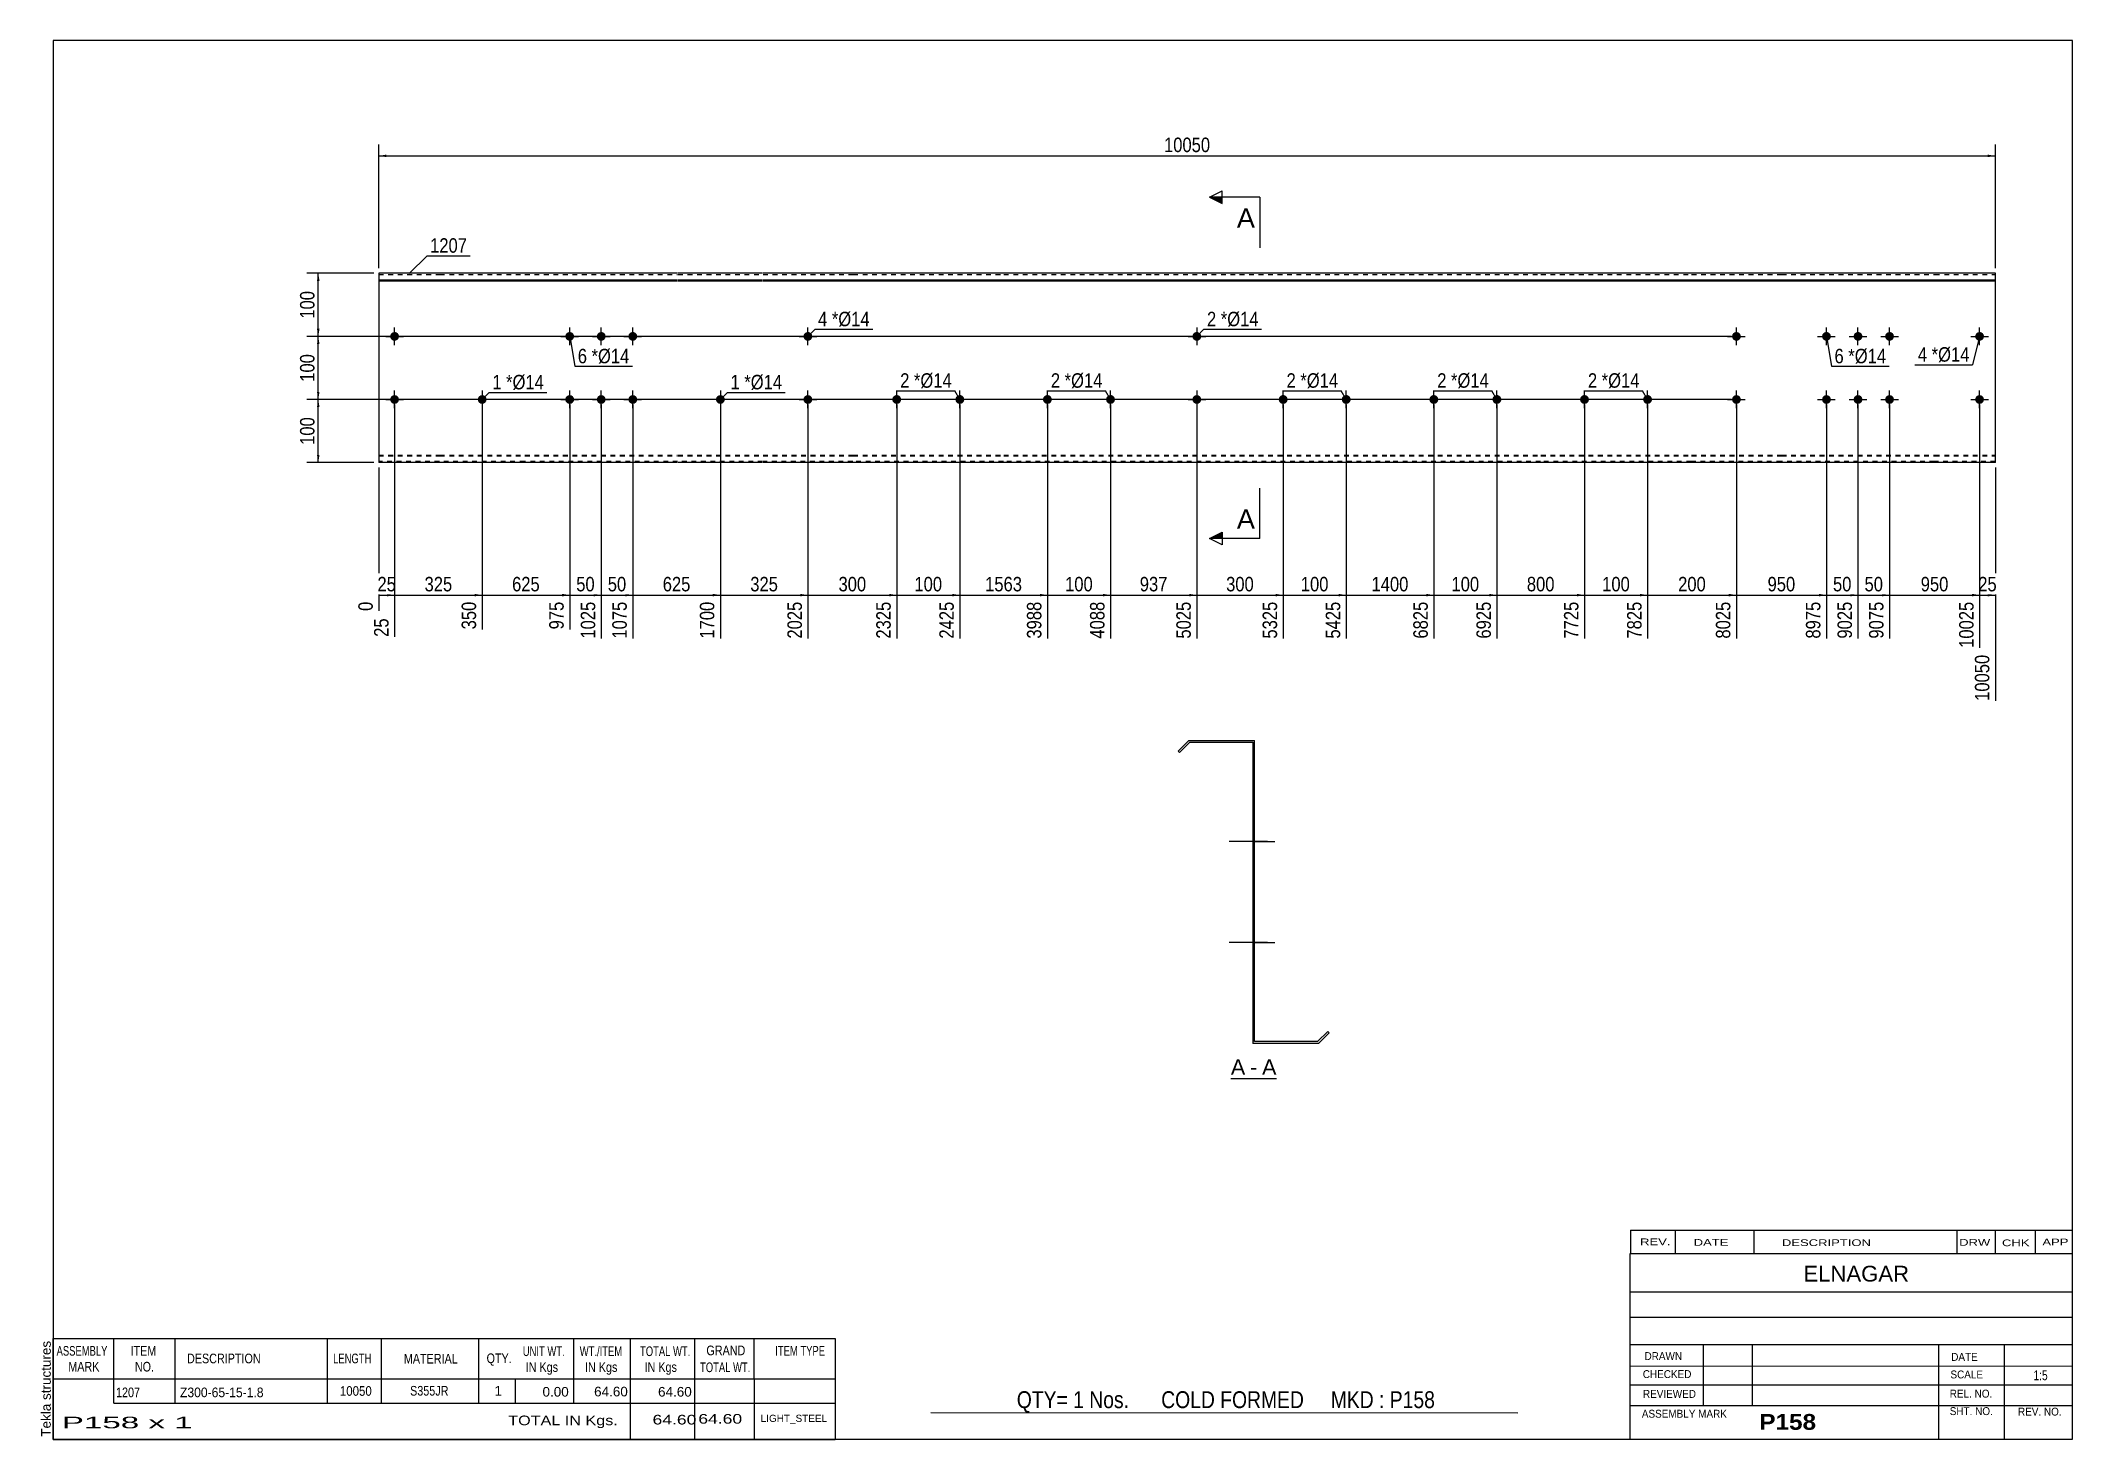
# Model space of a CAD drawing. Header units: millimetres. Extents: x -67 to 336, y -212 to 65.
import ezdxf

# ---------------------------------------------------------------- set-up
doc = ezdxf.new("R2010")
doc.units = ezdxf.units.MM
doc.linetypes.add('DXK_LINE_DOT1', pattern=[1.8814, 0.9407, -0.9407])
doc.styles.add('Arial', font='ARIAL.TTF', dxfattribs={"height": 0.2})
doc.styles.add('Arial Bold', font='ARIALBD.TTF', dxfattribs={"height": 0.2})
doc.styles.add('Arial Narrow', font='ARIALN.TTF', dxfattribs={"height": 0.2})

# ---------------------------------------------------------------- blocks, each defined once
blk = doc.blocks.new('Unknown-628700736-1200')
at = {"color": 5, "linetype": 'Continuous'}
for p, q in [((335.51, 64.82), (-64.49, 64.82)), ((-64.49, 64.82), (-64.49, -212.18)), ((335.51, -212.18), (335.51, 64.82)), ((-64.49, -212.18), (335.51, -212.18))]:
    blk.add_line(p, q, dxfattribs=at)
at = {"color": 174, "linetype": 'Continuous', "style": 'Arial'}
blk.add_text('Tekla structures', height=1.9102, rotation=90, dxfattribs=at).set_placement((-64.99, -211.68))
blk = doc.blocks.new('Unknown-628700736-12 - 1640')
at = {"color": 7, "linetype": 'Continuous'}
blk.add_line((168.8, -140.74), (177.83, -140.74), dxfattribs=at)
at = {"color": 0, "linetype": 'Continuous'}
blk.add_wipeout([(171.64, -139.99), (171.64, -136.79), (168.8, -136.79), (168.8, -139.99)], dxfattribs=at)
blk.add_wipeout([(174.02, -139.99), (174.02, -136.79), (172.6, -136.79), (172.6, -139.99)], dxfattribs=at)
at = {"color": 96, "linetype": 'Continuous', "style": 'Arial'}
blk.add_text('A', height=3.06, dxfattribs=at).set_placement((168.8, -139.99))
at = {"color": 0, "linetype": 'Continuous'}
blk.add_wipeout([(177.83, -139.99), (177.83, -136.79), (174.98, -136.79), (174.98, -139.99)], dxfattribs=at)
at = {"color": 96, "linetype": 'Continuous', "style": 'Arial'}
for s, p in [('-', (172.6, -139.99)), ('A', (174.98, -139.99))]:
    blk.add_text(s, height=3.06, dxfattribs=at).set_placement(p)
blk = doc.blocks.new('Bolt-628700736-1261 - 1220')
at = {"linetype": 'Continuous'}
blk.add_hatch(color=3, dxfattribs=at).paths.add_polyline_path([(68.54, -6.25, -1), (66.79, -6.25, -1)])
at = {"color": 3, "linetype": 'Continuous'}
for p, q in [((69.41, -6.25), (65.91, -6.25)), ((67.66, -4.5), (67.66, -8))]:
    blk.add_line(p, q, dxfattribs=at)
blk = doc.blocks.new('Bolt-628700736-1337 - 1220')
at = {"linetype": 'Continuous'}
for points in [[(268.08, -6.25, -1), (269.83, -6.25, -1)], [(316.26, -6.25, -1), (318.01, -6.25, -1)]]:
    blk.add_hatch(color=3, dxfattribs=at).paths.add_polyline_path(points)
at = {"color": 3, "linetype": 'Continuous'}
for p, q in [((267.2, -6.25), (270.7, -6.25)), ((268.95, -8), (268.95, -4.5)), ((315.39, -6.25), (318.89, -6.25)), ((317.14, -8), (317.14, -4.5))]:
    blk.add_line(p, q, dxfattribs=at)
blk = doc.blocks.new('Bolt-628700736-1266 - 1220')
at = {"linetype": 'Continuous'}
blk.add_hatch(color=3, dxfattribs=at).paths.add_polyline_path([(21.35, -6.25, -1), (19.6, -6.25, -1)])
at = {"color": 3, "linetype": 'Continuous'}
for p, q in [((22.22, -6.25), (18.72, -6.25)), ((20.47, -4.5), (20.47, -8))]:
    blk.add_line(p, q, dxfattribs=at)
blk = doc.blocks.new('Bolt-628700736-1667 - 1220')
at = {"linetype": 'Continuous'}
for points in [[(132.46, -7.12), (132.27, -7.1), (132.1, -7.05), (131.94, -6.96), (131.81, -6.83), (131.7, -6.69), (131.62, -6.52), (131.59, -6.34), (131.59, -6.16), (131.62, -5.98), (131.7, -5.81), (131.81, -5.66), (131.94, -5.54), (132.1, -5.45), (132.27, -5.39), (132.46, -5.37), (132.64, -5.39), (132.81, -5.45), (132.97, -5.54), (133.11, -5.66), (133.21, -5.81), (133.29, -5.98), (133.33, -6.16), (133.33, -6.34), (133.29, -6.52), (133.21, -6.69), (133.11, -6.83), (132.97, -6.96), (132.81, -7.05), (132.64, -7.1)], [(144.96, -7.12), (144.77, -7.1), (144.6, -7.05), (144.44, -6.96), (144.31, -6.83), (144.2, -6.69), (144.12, -6.52), (144.09, -6.34), (144.09, -6.16), (144.12, -5.98), (144.2, -5.81), (144.31, -5.66), (144.44, -5.54), (144.6, -5.45), (144.77, -5.39), (144.96, -5.37), (145.14, -5.39), (145.31, -5.45), (145.47, -5.54), (145.61, -5.66), (145.71, -5.81), (145.79, -5.98), (145.83, -6.16), (145.83, -6.34), (145.79, -6.52), (145.71, -6.69), (145.61, -6.83), (145.47, -6.96), (145.31, -7.05), (145.14, -7.1)]]:
    blk.add_hatch(color=3, dxfattribs=at).paths.add_polyline_path(points)
at = {"color": 3, "linetype": 'Continuous'}
for p, q in [((134.21, -6.25), (130.71, -6.25)), ((132.46, -8), (132.46, -4.5)), ((146.71, -6.25), (143.21, -6.25)), ((144.96, -8), (144.96, -4.5))]:
    blk.add_line(p, q, dxfattribs=at)
blk = doc.blocks.new('Bolt-628700736-1294 - 1220')
at = {"linetype": 'Continuous'}
for points in [[(162.93, 6.25, -1), (161.18, 6.25, -1)], [(162.93, -6.25, -1), (161.18, -6.25, -1)]]:
    blk.add_hatch(color=3, dxfattribs=at).paths.add_polyline_path(points)
at = {"color": 3, "linetype": 'Continuous'}
for p, q in [((160.31, 6.25), (163.81, 6.25)), ((162.06, 8), (162.06, 4.5)), ((160.31, -6.25), (163.81, -6.25)), ((162.06, -4.5), (162.06, -8))]:
    blk.add_line(p, q, dxfattribs=at)
blk = doc.blocks.new('Part-628700736-1363 - 1220')
at = {"color": 2, "linetype": 'Continuous'}
for p, q in [((12, 18.75), (0, 18.75)), ((0, 18.75), (0, -18.75)), ((0, 17.42), (12, 17.42)), ((0, 17.27), (12, 17.27)), ((28.85, 18.75), (12.1, 18.75)), ((12.1, 17.42), (28.85, 17.42)), ((12.1, 17.27), (28.85, 17.27)), ((59.19, 18.75), (28.95, 18.75)), ((28.95, 17.42), (59.19, 17.42)), ((28.95, 17.27), (59.19, 17.27)), ((76.04, 18.75), (59.29, 18.75)), ((59.29, 17.42), (76.04, 17.42)), ((59.29, 17.27), (76.04, 17.27)), ((93.88, 18.75), (76.14, 18.75)), ((76.14, 17.42), (93.88, 17.42)), ((76.14, 17.27), (93.88, 17.27)), ((123.73, 18.75), (93.98, 18.75)), ((93.98, 17.42), (123.73, 17.42)), ((93.98, 17.27), (123.73, 17.27)), ((153.58, 18.75), (123.83, 18.75)), ((123.83, 17.42), (153.58, 17.42)), ((123.83, 17.27), (153.58, 17.27)), ((170.43, 18.75), (153.68, 18.75)), ((153.68, 17.42), (170.43, 17.42)), ((153.68, 17.27), (170.43, 17.27)), ((200.28, 18.75), (170.53, 18.75)), ((170.53, 17.42), (200.28, 17.42)), ((170.53, 17.27), (200.28, 17.27)), ((230.13, 18.75), (200.38, 18.75)), ((200.38, 17.42), (230.13, 17.42)), ((200.38, 17.27), (230.13, 17.27)), ((259.98, 18.75), (230.23, 18.75)), ((230.23, 17.42), (259.98, 17.42)), ((230.23, 17.27), (259.98, 17.27)), ((277.82, 18.75), (260.08, 18.75)), ((260.08, 17.42), (277.82, 17.42)), ((260.08, 17.27), (277.82, 17.27)), ((308.17, 18.75), (277.92, 18.75)), ((277.92, 17.42), (308.17, 17.42)), ((277.92, 17.27), (308.17, 17.27)), ((320.26, 18.75), (308.27, 18.75)), ((308.27, 17.42), (320.26, 17.42)), ((308.27, 17.27), (320.26, 17.27)), ((320.26, -18.75), (320.26, 18.75)), ((12, -18.75), (0, -18.75)), ((28.85, -18.75), (12.1, -18.75)), ((59.19, -18.75), (28.95, -18.75)), ((76.04, -18.75), (59.29, -18.75)), ((93.88, -18.75), (76.14, -18.75)), ((123.73, -18.75), (93.98, -18.75)), ((153.58, -18.75), (123.83, -18.75)), ((170.43, -18.75), (153.68, -18.75)), ((200.28, -18.75), (170.53, -18.75)), ((230.13, -18.75), (200.38, -18.75)), ((259.98, -18.75), (230.23, -18.75)), ((277.82, -18.75), (260.08, -18.75)), ((308.17, -18.75), (277.92, -18.75)), ((320.26, -18.75), (308.27, -18.75))]:
    blk.add_line(p, q, dxfattribs=at)
at = {"color": 7, "linetype": 'DXK_LINE_DOT1'}
for p, q in [((0, 18.53), (12, 18.53)), ((12.1, 18.53), (28.85, 18.53)), ((28.95, 18.53), (59.19, 18.53)), ((59.29, 18.53), (76.04, 18.53)), ((76.14, 18.53), (93.88, 18.53)), ((93.98, 18.53), (123.73, 18.53)), ((123.83, 18.53), (153.58, 18.53)), ((153.68, 18.53), (170.43, 18.53)), ((170.53, 18.53), (200.28, 18.53)), ((200.38, 18.53), (230.13, 18.53)), ((230.23, 18.53), (259.98, 18.53)), ((260.08, 18.53), (277.82, 18.53)), ((277.92, 18.53), (308.17, 18.53)), ((308.27, 18.53), (320.26, 18.53)), ((0, -17.27), (12, -17.27)), ((0, -17.42), (12, -17.42)), ((12, -18.53), (0, -18.53)), ((12.1, -17.27), (28.85, -17.27)), ((12.1, -17.42), (28.85, -17.42)), ((28.85, -18.53), (12.1, -18.53)), ((28.95, -17.27), (59.19, -17.27)), ((28.95, -17.42), (59.19, -17.42)), ((59.19, -18.53), (28.95, -18.53)), ((59.29, -17.27), (76.04, -17.27)), ((59.29, -17.42), (76.04, -17.42)), ((76.04, -18.53), (59.29, -18.53)), ((76.14, -17.27), (93.88, -17.27)), ((76.14, -17.42), (93.88, -17.42)), ((93.88, -18.53), (76.14, -18.53)), ((93.98, -17.27), (123.73, -17.27)), ((93.98, -17.42), (123.73, -17.42)), ((123.73, -18.53), (93.98, -18.53)), ((123.83, -17.27), (153.58, -17.27)), ((123.83, -17.42), (153.58, -17.42)), ((153.58, -18.53), (123.83, -18.53)), ((153.68, -17.27), (170.43, -17.27)), ((153.68, -17.42), (170.43, -17.42)), ((170.43, -18.53), (153.68, -18.53)), ((170.53, -17.27), (200.28, -17.27)), ((170.53, -17.42), (200.28, -17.42)), ((200.28, -18.53), (170.53, -18.53)), ((200.38, -17.27), (230.13, -17.27)), ((200.38, -17.42), (230.13, -17.42)), ((230.13, -18.53), (200.38, -18.53)), ((230.23, -17.27), (259.98, -17.27)), ((230.23, -17.42), (259.98, -17.42)), ((259.98, -18.53), (230.23, -18.53)), ((260.08, -17.27), (277.82, -17.27)), ((260.08, -17.42), (277.82, -17.42)), ((277.82, -18.53), (260.08, -18.53)), ((277.92, -17.27), (308.17, -17.27)), ((277.92, -17.42), (308.17, -17.42)), ((308.17, -18.53), (277.92, -18.53)), ((308.27, -17.27), (320.26, -17.27)), ((308.27, -17.42), (320.26, -17.42)), ((320.26, -18.53), (308.27, -18.53))]:
    blk.add_line(p, q, dxfattribs=at)
blk = doc.blocks.new('Bolt-628700736-1299 - 1220')
at = {"linetype": 'Continuous'}
for points in [[(2.25, -6.25, -1), (4, -6.25, -1)], [(84.13, -6.25, -1), (85.88, -6.25, -1)]]:
    blk.add_hatch(color=3, dxfattribs=at).paths.add_polyline_path(points)
at = {"color": 3, "linetype": 'Continuous'}
for p, q in [((1.38, -6.25), (4.88, -6.25)), ((3.12, -8), (3.12, -4.5)), ((83.26, -6.25), (86.76, -6.25)), ((85.01, -8), (85.01, -4.5))]:
    blk.add_line(p, q, dxfattribs=at)
blk = doc.blocks.new('Bolt-628700736-1327 - 1220')
at = {"linetype": 'Continuous'}
for points in [[(36.94, 6.25, -1), (38.69, 6.25, -1)], [(43.19, 6.25, -1), (44.94, 6.25, -1)], [(49.44, 6.25, -1), (51.19, 6.25, -1)], [(36.94, -6.25, -1), (38.69, -6.25, -1)], [(43.19, -6.25, -1), (44.94, -6.25, -1)], [(49.44, -6.25, -1), (51.19, -6.25, -1)]]:
    blk.add_hatch(color=3, dxfattribs=at).paths.add_polyline_path(points)
at = {"color": 3, "linetype": 'Continuous'}
for p, q in [((36.07, 6.25), (39.57, 6.25)), ((37.82, 4.5), (37.82, 8)), ((42.32, 6.25), (45.82, 6.25)), ((44.07, 4.5), (44.07, 8)), ((48.57, 6.25), (52.07, 6.25)), ((50.32, 4.5), (50.32, 8)), ((36.07, -6.25), (39.57, -6.25)), ((37.82, -8), (37.82, -4.5)), ((42.32, -6.25), (45.82, -6.25)), ((44.07, -8), (44.07, -4.5)), ((48.57, -6.25), (52.07, -6.25)), ((50.32, -8), (50.32, -4.5))]:
    blk.add_line(p, q, dxfattribs=at)
blk = doc.blocks.new('Bolt-628700736-1669 - 1220')
at = {"linetype": 'Continuous'}
for points in [[(179.16, -7.12), (178.97, -7.1), (178.8, -7.05), (178.64, -6.96), (178.51, -6.83), (178.4, -6.69), (178.32, -6.52), (178.29, -6.34), (178.29, -6.16), (178.32, -5.98), (178.4, -5.81), (178.51, -5.66), (178.64, -5.54), (178.8, -5.45), (178.97, -5.39), (179.16, -5.37), (179.34, -5.39), (179.51, -5.45), (179.67, -5.54), (179.81, -5.66), (179.91, -5.81), (179.99, -5.98), (180.03, -6.16), (180.03, -6.34), (179.99, -6.52), (179.91, -6.69), (179.81, -6.83), (179.67, -6.96), (179.51, -7.05), (179.34, -7.1)], [(191.66, -7.12), (191.47, -7.1), (191.3, -7.05), (191.14, -6.96), (191.01, -6.83), (190.9, -6.69), (190.82, -6.52), (190.79, -6.34), (190.79, -6.16), (190.82, -5.98), (190.9, -5.81), (191.01, -5.66), (191.14, -5.54), (191.3, -5.45), (191.47, -5.39), (191.66, -5.37), (191.84, -5.39), (192.01, -5.45), (192.17, -5.54), (192.31, -5.66), (192.41, -5.81), (192.49, -5.98), (192.53, -6.16), (192.53, -6.34), (192.49, -6.52), (192.41, -6.69), (192.31, -6.83), (192.17, -6.96), (192.01, -7.05), (191.84, -7.1)]]:
    blk.add_hatch(color=3, dxfattribs=at).paths.add_polyline_path(points)
at = {"color": 3, "linetype": 'Continuous'}
for p, q in [((180.91, -6.25), (177.41, -6.25)), ((179.16, -8), (179.16, -4.5)), ((193.41, -6.25), (189.91, -6.25)), ((191.66, -8), (191.66, -4.5))]:
    blk.add_line(p, q, dxfattribs=at)
blk = doc.blocks.new('Bolt-628700736-1332 - 1220')
at = {"linetype": 'Continuous'}
for points in [[(2.25, 6.25, -1), (4, 6.25, -1)], [(84.13, 6.25, -1), (85.88, 6.25, -1)]]:
    blk.add_hatch(color=3, dxfattribs=at).paths.add_polyline_path(points)
at = {"color": 3, "linetype": 'Continuous'}
for p, q in [((1.38, 6.25), (4.88, 6.25)), ((3.12, 4.5), (3.12, 8)), ((83.26, 6.25), (86.76, 6.25)), ((85.01, 4.5), (85.01, 8))]:
    blk.add_line(p, q, dxfattribs=at)
blk = doc.blocks.new('Bolt-628700736-1342 - 1220')
at = {"linetype": 'Continuous'}
for points in [[(285.92, 6.25, -1), (287.67, 6.25, -1)], [(292.17, 6.25, -1), (293.92, 6.25, -1)], [(298.42, 6.25, -1), (300.17, 6.25, -1)], [(285.92, -6.25, -1), (287.67, -6.25, -1)], [(292.17, -6.25, -1), (293.92, -6.25, -1)], [(298.42, -6.25, -1), (300.17, -6.25, -1)]]:
    blk.add_hatch(color=3, dxfattribs=at).paths.add_polyline_path(points)
at = {"color": 3, "linetype": 'Continuous'}
for p, q in [((285.04, 6.25), (288.54, 6.25)), ((286.79, 4.5), (286.79, 8)), ((291.29, 6.25), (294.79, 6.25)), ((293.04, 4.5), (293.04, 8)), ((297.54, 6.25), (301.04, 6.25)), ((299.29, 4.5), (299.29, 8)), ((285.04, -6.25), (288.54, -6.25)), ((286.79, -8), (286.79, -4.5)), ((291.29, -6.25), (294.79, -6.25)), ((293.04, -8), (293.04, -4.5)), ((297.54, -6.25), (301.04, -6.25)), ((299.29, -8), (299.29, -4.5))]:
    blk.add_line(p, q, dxfattribs=at)
blk = doc.blocks.new('Bolt-628700736-1347 - 1220')
at = {"linetype": 'Continuous'}
for points in [[(268.08, 6.25, -1), (269.83, 6.25, -1)], [(316.26, 6.25, -1), (318.01, 6.25, -1)]]:
    blk.add_hatch(color=3, dxfattribs=at).paths.add_polyline_path(points)
at = {"color": 3, "linetype": 'Continuous'}
for p, q in [((267.2, 6.25), (270.7, 6.25)), ((268.95, 4.5), (268.95, 8)), ((315.39, 6.25), (318.89, 6.25)), ((317.14, 4.5), (317.14, 8))]:
    blk.add_line(p, q, dxfattribs=at)
blk = doc.blocks.new('Bolt-628700736-1666 - 1220')
at = {"linetype": 'Continuous'}
for points in [[(102.61, -7.12), (102.42, -7.1), (102.25, -7.05), (102.09, -6.96), (101.96, -6.83), (101.85, -6.69), (101.77, -6.52), (101.74, -6.34), (101.74, -6.16), (101.77, -5.98), (101.85, -5.81), (101.96, -5.66), (102.09, -5.54), (102.25, -5.45), (102.42, -5.39), (102.61, -5.37), (102.79, -5.39), (102.96, -5.45), (103.12, -5.54), (103.26, -5.66), (103.36, -5.81), (103.44, -5.98), (103.48, -6.16), (103.48, -6.34), (103.44, -6.52), (103.36, -6.69), (103.26, -6.83), (103.12, -6.96), (102.96, -7.05), (102.79, -7.1)], [(115.11, -7.12), (114.92, -7.1), (114.75, -7.05), (114.59, -6.96), (114.46, -6.83), (114.35, -6.69), (114.27, -6.52), (114.24, -6.34), (114.24, -6.16), (114.27, -5.98), (114.35, -5.81), (114.46, -5.66), (114.59, -5.54), (114.75, -5.45), (114.92, -5.39), (115.11, -5.37), (115.29, -5.39), (115.46, -5.45), (115.62, -5.54), (115.76, -5.66), (115.86, -5.81), (115.94, -5.98), (115.98, -6.16), (115.98, -6.34), (115.94, -6.52), (115.86, -6.69), (115.76, -6.83), (115.62, -6.96), (115.46, -7.05), (115.29, -7.1)]]:
    blk.add_hatch(color=3, dxfattribs=at).paths.add_polyline_path(points)
at = {"color": 3, "linetype": 'Continuous'}
for p, q in [((104.36, -6.25), (100.86, -6.25)), ((102.61, -8), (102.61, -4.5)), ((116.86, -6.25), (113.36, -6.25)), ((115.11, -8), (115.11, -4.5))]:
    blk.add_line(p, q, dxfattribs=at)
blk = doc.blocks.new('Bolt-628700736-1668 - 1220')
at = {"linetype": 'Continuous'}
for points in [[(209.01, -7.12), (208.82, -7.1), (208.65, -7.05), (208.49, -6.96), (208.36, -6.83), (208.25, -6.69), (208.17, -6.52), (208.14, -6.34), (208.14, -6.16), (208.17, -5.98), (208.25, -5.81), (208.36, -5.66), (208.49, -5.54), (208.65, -5.45), (208.82, -5.39), (209.01, -5.37), (209.19, -5.39), (209.36, -5.45), (209.52, -5.54), (209.66, -5.66), (209.76, -5.81), (209.84, -5.98), (209.88, -6.16), (209.88, -6.34), (209.84, -6.52), (209.76, -6.69), (209.66, -6.83), (209.52, -6.96), (209.36, -7.05), (209.19, -7.1)], [(221.51, -7.12), (221.32, -7.1), (221.15, -7.05), (220.99, -6.96), (220.86, -6.83), (220.75, -6.69), (220.67, -6.52), (220.64, -6.34), (220.64, -6.16), (220.67, -5.98), (220.75, -5.81), (220.86, -5.66), (220.99, -5.54), (221.15, -5.45), (221.32, -5.39), (221.51, -5.37), (221.69, -5.39), (221.86, -5.45), (222.02, -5.54), (222.16, -5.66), (222.26, -5.81), (222.34, -5.98), (222.38, -6.16), (222.38, -6.34), (222.34, -6.52), (222.26, -6.69), (222.16, -6.83), (222.02, -6.96), (221.86, -7.05), (221.69, -7.1)]]:
    blk.add_hatch(color=3, dxfattribs=at).paths.add_polyline_path(points)
at = {"color": 3, "linetype": 'Continuous'}
for p, q in [((210.76, -6.25), (207.26, -6.25)), ((209.01, -8), (209.01, -4.5)), ((223.26, -6.25), (219.76, -6.25)), ((221.51, -8), (221.51, -4.5))]:
    blk.add_line(p, q, dxfattribs=at)
blk = doc.blocks.new('Bolt-628700736-1670 - 1220')
at = {"linetype": 'Continuous'}
for points in [[(238.86, -7.12), (238.67, -7.1), (238.5, -7.05), (238.34, -6.96), (238.21, -6.83), (238.1, -6.69), (238.02, -6.52), (237.99, -6.34), (237.99, -6.16), (238.02, -5.98), (238.1, -5.81), (238.21, -5.66), (238.34, -5.54), (238.5, -5.45), (238.67, -5.39), (238.86, -5.37), (239.04, -5.39), (239.21, -5.45), (239.37, -5.54), (239.51, -5.66), (239.61, -5.81), (239.69, -5.98), (239.73, -6.16), (239.73, -6.34), (239.69, -6.52), (239.61, -6.69), (239.51, -6.83), (239.37, -6.96), (239.21, -7.05), (239.04, -7.1)], [(251.36, -7.12), (251.17, -7.1), (251, -7.05), (250.84, -6.96), (250.71, -6.83), (250.6, -6.69), (250.52, -6.52), (250.49, -6.34), (250.49, -6.16), (250.52, -5.98), (250.6, -5.81), (250.71, -5.66), (250.84, -5.54), (251, -5.45), (251.17, -5.39), (251.36, -5.37), (251.54, -5.39), (251.71, -5.45), (251.87, -5.54), (252.01, -5.66), (252.11, -5.81), (252.19, -5.98), (252.23, -6.16), (252.23, -6.34), (252.19, -6.52), (252.11, -6.69), (252.01, -6.83), (251.87, -6.96), (251.71, -7.05), (251.54, -7.1)]]:
    blk.add_hatch(color=3, dxfattribs=at).paths.add_polyline_path(points)
at = {"color": 3, "linetype": 'Continuous'}
for p, q in [((240.61, -6.25), (237.11, -6.25)), ((238.86, -8), (238.86, -4.5)), ((253.11, -6.25), (249.61, -6.25)), ((251.36, -8), (251.36, -4.5))]:
    blk.add_line(p, q, dxfattribs=at)
blk = doc.blocks.new('Bolt-628700736-1645 - 1640')
at = {"linetype": 'Continuous'}
blk.add_hatch(color=3, dxfattribs=at).paths.add_polyline_path([(173.49, -115.19), (173.49, -112.39), (173.13, -112.39), (173.13, -115.19)])
at = {"color": 3, "linetype": 'Continuous'}
for p, q in [((173.49, -112.39), (173.13, -112.39)), ((175.09, -113.79), (173.13, -113.79)), ((173.49, -115.19), (173.13, -115.19))]:
    blk.add_line(p, q, dxfattribs=at)
blk = doc.blocks.new('Bolt-628700736-1646 - 1640')
at = {"linetype": 'Continuous'}
blk.add_hatch(color=3, dxfattribs=at).paths.add_polyline_path([(173.49, -115.19), (173.49, -112.39), (173.13, -112.39), (173.13, -115.19)])
at = {"color": 3, "linetype": 'Continuous'}
for p, q in [((173.49, -112.39), (173.13, -112.39)), ((175.09, -113.79), (173.13, -113.79)), ((173.49, -115.19), (173.13, -115.19))]:
    blk.add_line(p, q, dxfattribs=at)
blk = doc.blocks.new('Bolt-628700736-1647 - 1640')
at = {"linetype": 'Continuous'}
for points in [[(173.49, -95.19), (173.49, -92.39), (173.13, -92.39), (173.13, -95.19)], [(173.49, -115.19), (173.49, -112.39), (173.13, -112.39), (173.13, -115.19)]]:
    blk.add_hatch(color=3, dxfattribs=at).paths.add_polyline_path(points)
at = {"color": 3, "linetype": 'Continuous'}
for p, q in [((173.13, -92.39), (173.49, -92.39)), ((173.13, -93.79), (177.49, -93.79)), ((173.13, -95.19), (173.49, -95.19)), ((173.13, -112.39), (173.49, -112.39)), ((173.13, -113.79), (177.49, -113.79)), ((173.13, -115.19), (173.49, -115.19))]:
    blk.add_line(p, q, dxfattribs=at)
blk = doc.blocks.new('Bolt-628700736-1648 - 1640')
at = {"linetype": 'Continuous'}
blk.add_hatch(color=3, dxfattribs=at).paths.add_polyline_path([(173.13, -112.39), (173.13, -115.19), (173.49, -115.19), (173.49, -112.39)])
blk.add_hatch(color=3, dxfattribs=at).paths.add_polyline_path([(173.13, -112.39), (173.13, -115.19), (173.49, -115.19), (173.49, -112.39)])
at = {"color": 3, "linetype": 'Continuous'}
for p, q in [((173.49, -112.39), (173.13, -112.39)), ((173.49, -112.39), (173.13, -112.39)), ((175.09, -113.79), (168.49, -113.79)), ((175.09, -113.79), (168.49, -113.79)), ((173.49, -115.19), (173.13, -115.19)), ((173.49, -115.19), (173.13, -115.19))]:
    blk.add_line(p, q, dxfattribs=at)
blk = doc.blocks.new('Bolt-628700736-1649 - 1640')
at = {"linetype": 'Continuous'}
for points in [[(173.13, -92.39), (173.13, -95.19), (173.49, -95.19), (173.49, -92.39)], [(173.13, -92.39), (173.13, -95.19), (173.49, -95.19), (173.49, -92.39)], [(173.13, -92.39), (173.13, -95.19), (173.49, -95.19), (173.49, -92.39)], [(173.13, -112.39), (173.13, -115.19), (173.49, -115.19), (173.49, -112.39)], [(173.13, -112.39), (173.13, -115.19), (173.49, -115.19), (173.49, -112.39)], [(173.13, -112.39), (173.13, -115.19), (173.49, -115.19), (173.49, -112.39)]]:
    blk.add_hatch(color=3, dxfattribs=at).paths.add_polyline_path(points)
at = {"color": 3, "linetype": 'Continuous'}
for p, q in [((173.49, -92.39), (173.13, -92.39)), ((173.49, -92.39), (173.13, -92.39)), ((173.49, -92.39), (173.13, -92.39)), ((176.09, -93.79), (168.49, -93.79)), ((176.09, -93.79), (168.49, -93.79)), ((176.09, -93.79), (168.49, -93.79)), ((173.49, -95.19), (173.13, -95.19)), ((173.49, -95.19), (173.13, -95.19)), ((173.49, -95.19), (173.13, -95.19)), ((173.49, -112.39), (173.13, -112.39)), ((173.49, -112.39), (173.13, -112.39)), ((173.49, -112.39), (173.13, -112.39)), ((176.09, -113.79), (168.49, -113.79)), ((176.09, -113.79), (168.49, -113.79)), ((176.09, -113.79), (168.49, -113.79)), ((173.49, -115.19), (173.13, -115.19)), ((173.49, -115.19), (173.13, -115.19)), ((173.49, -115.19), (173.13, -115.19))]:
    blk.add_line(p, q, dxfattribs=at)
blk = doc.blocks.new('Bolt-628700736-1650 - 1640')
at = {"linetype": 'Continuous'}
blk.add_hatch(color=3, dxfattribs=at).paths.add_polyline_path([(173.13, -92.39), (173.13, -95.19), (173.49, -95.19), (173.49, -92.39)])
blk.add_hatch(color=3, dxfattribs=at).paths.add_polyline_path([(173.13, -92.39), (173.13, -95.19), (173.49, -95.19), (173.49, -92.39)])
at = {"color": 3, "linetype": 'Continuous'}
for p, q in [((173.49, -92.39), (173.13, -92.39)), ((173.49, -92.39), (173.13, -92.39)), ((175.09, -93.79), (168.49, -93.79)), ((175.09, -93.79), (168.49, -93.79)), ((173.49, -95.19), (173.13, -95.19)), ((173.49, -95.19), (173.13, -95.19))]:
    blk.add_line(p, q, dxfattribs=at)
blk = doc.blocks.new('Bolt-628700736-1651 - 1640')
at = {"linetype": 'Continuous'}
blk.add_hatch(color=3, dxfattribs=at).paths.add_polyline_path([(173.13, -112.39), (173.13, -115.19), (173.49, -115.19), (173.49, -112.39)])
blk.add_hatch(color=3, dxfattribs=at).paths.add_polyline_path([(173.13, -112.39), (173.13, -115.19), (173.49, -115.19), (173.49, -112.39)])
at = {"color": 3, "linetype": 'Continuous'}
for p, q in [((173.49, -112.39), (173.13, -112.39)), ((173.49, -112.39), (173.13, -112.39)), ((175.09, -113.79), (168.49, -113.79)), ((175.09, -113.79), (168.49, -113.79)), ((173.49, -115.19), (173.13, -115.19)), ((173.49, -115.19), (173.13, -115.19))]:
    blk.add_line(p, q, dxfattribs=at)
blk = doc.blocks.new('Bolt-628700736-1652 - 1640')
at = {"linetype": 'Continuous'}
for points in [[(173.13, -92.39), (173.13, -95.19), (173.49, -95.19), (173.49, -92.39)], [(173.13, -92.39), (173.13, -95.19), (173.49, -95.19), (173.49, -92.39)], [(173.13, -92.39), (173.13, -95.19), (173.49, -95.19), (173.49, -92.39)], [(173.13, -112.39), (173.13, -115.19), (173.49, -115.19), (173.49, -112.39)], [(173.13, -112.39), (173.13, -115.19), (173.49, -115.19), (173.49, -112.39)], [(173.13, -112.39), (173.13, -115.19), (173.49, -115.19), (173.49, -112.39)]]:
    blk.add_hatch(color=3, dxfattribs=at).paths.add_polyline_path(points)
at = {"color": 3, "linetype": 'Continuous'}
for p, q in [((173.49, -92.39), (173.13, -92.39)), ((173.49, -92.39), (173.13, -92.39)), ((173.49, -92.39), (173.13, -92.39)), ((176.09, -93.79), (168.49, -93.79)), ((176.09, -93.79), (168.49, -93.79)), ((176.09, -93.79), (168.49, -93.79)), ((173.49, -95.19), (173.13, -95.19)), ((173.49, -95.19), (173.13, -95.19)), ((173.49, -95.19), (173.13, -95.19)), ((173.49, -112.39), (173.13, -112.39)), ((173.49, -112.39), (173.13, -112.39)), ((173.49, -112.39), (173.13, -112.39)), ((176.09, -113.79), (168.49, -113.79)), ((176.09, -113.79), (168.49, -113.79)), ((176.09, -113.79), (168.49, -113.79)), ((173.49, -115.19), (173.13, -115.19)), ((173.49, -115.19), (173.13, -115.19)), ((173.49, -115.19), (173.13, -115.19))]:
    blk.add_line(p, q, dxfattribs=at)
blk = doc.blocks.new('Bolt-628700736-1653 - 1640')
at = {"linetype": 'Continuous'}
blk.add_hatch(color=3, dxfattribs=at).paths.add_polyline_path([(173.13, -92.39), (173.13, -95.19), (173.49, -95.19), (173.49, -92.39)])
blk.add_hatch(color=3, dxfattribs=at).paths.add_polyline_path([(173.13, -92.39), (173.13, -95.19), (173.49, -95.19), (173.49, -92.39)])
at = {"color": 3, "linetype": 'Continuous'}
for p, q in [((173.49, -92.39), (173.13, -92.39)), ((173.49, -92.39), (173.13, -92.39)), ((175.09, -93.79), (168.49, -93.79)), ((175.09, -93.79), (168.49, -93.79)), ((173.49, -95.19), (173.13, -95.19)), ((173.49, -95.19), (173.13, -95.19))]:
    blk.add_line(p, q, dxfattribs=at)
blk = doc.blocks.new('Part-628700736-1654 - 1640')
at = {"color": 2, "linetype": 'Continuous'}
for p, q in [((160.49, -73.79), (158.37, -75.92)), ((158.37, -75.92), (158.62, -76.17)), ((160.64, -74.15), (158.62, -76.17)), ((160.49, -73.79), (173.49, -73.79)), ((160.64, -74.15), (173.13, -74.15)), ((173.13, -74.15), (173.13, -133.79)), ((173.49, -133.43), (173.49, -73.79)), ((185.98, -133.43), (188, -131.42)), ((186.13, -133.79), (188.25, -131.67)), ((188.25, -131.67), (188, -131.42)), ((186.13, -133.79), (173.13, -133.79)), ((185.98, -133.43), (173.49, -133.43))]:
    blk.add_line(p, q, dxfattribs=at)
blk = doc.blocks.new('Bolt-628700736-1872 - 1640')
at = {"linetype": 'Continuous'}
blk.add_hatch(color=3, dxfattribs=at).paths.add_polyline_path([(173.49, -115.19), (173.49, -112.39), (173.13, -112.39), (173.13, -115.19)])
blk.add_hatch(color=3, dxfattribs=at).paths.add_polyline_path([(173.49, -115.19), (173.49, -112.39), (173.13, -112.39), (173.13, -115.19)])
at = {"color": 3, "linetype": 'Continuous'}
for p, q in [((173.49, -112.39), (173.13, -112.39)), ((173.49, -112.39), (173.13, -112.39)), ((174.99, -113.79), (169.49, -113.79)), ((174.99, -113.79), (169.49, -113.79)), ((173.49, -115.19), (173.13, -115.19)), ((173.49, -115.19), (173.13, -115.19))]:
    blk.add_line(p, q, dxfattribs=at)
blk = doc.blocks.new('Bolt-628700736-1873 - 1640')
at = {"linetype": 'Continuous'}
blk.add_hatch(color=3, dxfattribs=at).paths.add_polyline_path([(173.49, -115.19), (173.49, -112.39), (173.13, -112.39), (173.13, -115.19)])
blk.add_hatch(color=3, dxfattribs=at).paths.add_polyline_path([(173.49, -115.19), (173.49, -112.39), (173.13, -112.39), (173.13, -115.19)])
at = {"color": 3, "linetype": 'Continuous'}
for p, q in [((173.49, -112.39), (173.13, -112.39)), ((173.49, -112.39), (173.13, -112.39)), ((174.99, -113.79), (169.49, -113.79)), ((174.99, -113.79), (169.49, -113.79)), ((173.49, -115.19), (173.13, -115.19)), ((173.49, -115.19), (173.13, -115.19))]:
    blk.add_line(p, q, dxfattribs=at)
blk = doc.blocks.new('Bolt-628700736-1874 - 1640')
at = {"linetype": 'Continuous'}
blk.add_hatch(color=3, dxfattribs=at).paths.add_polyline_path([(173.49, -115.19), (173.49, -112.39), (173.13, -112.39), (173.13, -115.19)])
blk.add_hatch(color=3, dxfattribs=at).paths.add_polyline_path([(173.49, -115.19), (173.49, -112.39), (173.13, -112.39), (173.13, -115.19)])
at = {"color": 3, "linetype": 'Continuous'}
for p, q in [((173.49, -112.39), (173.13, -112.39)), ((173.49, -112.39), (173.13, -112.39)), ((174.99, -113.79), (169.49, -113.79)), ((174.99, -113.79), (169.49, -113.79)), ((173.49, -115.19), (173.13, -115.19)), ((173.49, -115.19), (173.13, -115.19))]:
    blk.add_line(p, q, dxfattribs=at)
blk = doc.blocks.new('Bolt-628700736-1875 - 1640')
at = {"linetype": 'Continuous'}
blk.add_hatch(color=3, dxfattribs=at).paths.add_polyline_path([(173.49, -115.19), (173.49, -112.39), (173.13, -112.39), (173.13, -115.19)])
blk.add_hatch(color=3, dxfattribs=at).paths.add_polyline_path([(173.49, -115.19), (173.49, -112.39), (173.13, -112.39), (173.13, -115.19)])
at = {"color": 3, "linetype": 'Continuous'}
for p, q in [((173.49, -112.39), (173.13, -112.39)), ((173.49, -112.39), (173.13, -112.39)), ((174.99, -113.79), (169.49, -113.79)), ((174.99, -113.79), (169.49, -113.79)), ((173.49, -115.19), (173.13, -115.19)), ((173.49, -115.19), (173.13, -115.19))]:
    blk.add_line(p, q, dxfattribs=at)
blk = doc.blocks.new('Bolt-628700736-1876 - 1640')
at = {"linetype": 'Continuous'}
blk.add_hatch(color=3, dxfattribs=at).paths.add_polyline_path([(173.49, -115.19), (173.49, -112.39), (173.13, -112.39), (173.13, -115.19)])
blk.add_hatch(color=3, dxfattribs=at).paths.add_polyline_path([(173.49, -115.19), (173.49, -112.39), (173.13, -112.39), (173.13, -115.19)])
at = {"color": 3, "linetype": 'Continuous'}
for p, q in [((173.49, -112.39), (173.13, -112.39)), ((173.49, -112.39), (173.13, -112.39)), ((174.99, -113.79), (169.49, -113.79)), ((174.99, -113.79), (169.49, -113.79)), ((173.49, -115.19), (173.13, -115.19)), ((173.49, -115.19), (173.13, -115.19))]:
    blk.add_line(p, q, dxfattribs=at)
blk = doc.blocks.new('StraightDimension-628700736-2268 - 1220')
at = {"linetype": 'Continuous'}
blk.add_hatch(color=7, dxfattribs=at).paths.add_polyline_path([(42.57, -44.75), (44.07, -45), (42.57, -45.25)])
at = {"color": 7, "linetype": 'Continuous'}
for p, q in [((37.82, -7.25), (37.82, -51.78)), ((44.07, -7.25), (44.07, -53.61)), ((37.82, -45), (44.07, -45))]:
    blk.add_line(p, q, dxfattribs=at)
at = {"color": 0}
blk.add_wipeout([(43.37, -44.85), (43.37, -40.65), (38.51, -40.65), (38.51, -44.85)], dxfattribs=at)
at = {"color": 0, "linetype": 'Continuous'}
blk.add_wipeout([(43.47, -45.7), (39.27, -45.7), (39.27, -54.21), (43.47, -54.21)], dxfattribs=at)
at = {"color": 3, "style": 'Arial Narrow'}
blk.add_text('50', height=2.863, dxfattribs=at).set_placement((39.11, -44.25))
at = {"color": 3, "linetype": 'Continuous', "style": 'Arial Narrow'}
blk.add_text('1025', height=2.863, rotation=90.0002, dxfattribs=at).set_placement((42.87, -53.61))
blk = doc.blocks.new('StraightDimension-628700736-2260 - 1220')
at = {"linetype": 'Continuous'}
blk.add_hatch(color=7, dxfattribs=at).paths.add_polyline_path([(160.56, -44.75), (162.06, -45), (160.56, -45.25)])
at = {"color": 7, "linetype": 'Continuous'}
for p, q in [((144.96, -7.25), (144.96, -53.61)), ((162.06, -7.25), (162.06, -53.61)), ((144.96, -45), (162.06, -45))]:
    blk.add_line(p, q, dxfattribs=at)
at = {"color": 0}
blk.add_wipeout([(156.85, -44.85), (156.85, -40.65), (150.16, -40.65), (150.16, -44.85)], dxfattribs=at)
at = {"color": 0, "linetype": 'Continuous'}
blk.add_wipeout([(161.46, -45.7), (157.26, -45.7), (157.26, -54.21), (161.46, -54.21)], dxfattribs=at)
at = {"color": 3, "style": 'Arial Narrow'}
blk.add_text('937', height=2.863, dxfattribs=at).set_placement((150.76, -44.25))
at = {"color": 3, "linetype": 'Continuous', "style": 'Arial Narrow'}
blk.add_text('5025', height=2.863, rotation=90.0002, dxfattribs=at).set_placement((160.86, -53.61))
blk = doc.blocks.new('StraightDimension-628700736-2261 - 1220')
at = {"linetype": 'Continuous'}
blk.add_hatch(color=7, dxfattribs=at).paths.add_polyline_path([(143.46, -44.75), (144.96, -45), (143.46, -45.25)])
at = {"color": 7, "linetype": 'Continuous'}
for p, q in [((132.46, -7.25), (132.46, -53.61)), ((144.96, -7.25), (144.96, -53.61)), ((132.46, -45), (144.96, -45))]:
    blk.add_line(p, q, dxfattribs=at)
at = {"color": 0}
blk.add_wipeout([(142.05, -44.85), (142.05, -40.65), (135.36, -40.65), (135.36, -44.85)], dxfattribs=at)
at = {"color": 0, "linetype": 'Continuous'}
blk.add_wipeout([(144.36, -45.7), (140.16, -45.7), (140.16, -54.21), (144.36, -54.21)], dxfattribs=at)
at = {"color": 3, "style": 'Arial Narrow'}
blk.add_text('100', height=2.863, dxfattribs=at).set_placement((135.96, -44.25))
at = {"color": 3, "linetype": 'Continuous', "style": 'Arial Narrow'}
blk.add_text('4088', height=2.863, rotation=90.0002, dxfattribs=at).set_placement((143.76, -53.61))
blk = doc.blocks.new('StraightDimension-628700736-2257 - 1220')
at = {"linetype": 'Continuous'}
blk.add_hatch(color=7, dxfattribs=at).paths.add_polyline_path([(207.51, -44.75), (209.01, -45), (207.51, -45.25)])
at = {"color": 7, "linetype": 'Continuous'}
for p, q in [((191.66, -7.25), (191.66, -53.61)), ((209.01, -7.25), (209.01, -53.61)), ((191.66, -45), (209.01, -45))]:
    blk.add_line(p, q, dxfattribs=at)
at = {"color": 0}
blk.add_wipeout([(204.59, -44.85), (204.59, -40.65), (196.07, -40.65), (196.07, -44.85)], dxfattribs=at)
at = {"color": 0, "linetype": 'Continuous'}
blk.add_wipeout([(208.41, -45.7), (204.21, -45.7), (204.21, -54.21), (208.41, -54.21)], dxfattribs=at)
at = {"color": 3, "style": 'Arial Narrow'}
blk.add_text('1400', height=2.863, dxfattribs=at).set_placement((196.67, -44.25))
at = {"color": 3, "linetype": 'Continuous', "style": 'Arial Narrow'}
blk.add_text('6825', height=2.863, rotation=90.0002, dxfattribs=at).set_placement((207.81, -53.61))
blk = doc.blocks.new('StraightDimension-628700736-2256 - 1220')
at = {"linetype": 'Continuous'}
blk.add_hatch(color=7, dxfattribs=at).paths.add_polyline_path([(220.01, -44.75), (221.51, -45), (220.01, -45.25)])
at = {"color": 7, "linetype": 'Continuous'}
for p, q in [((209.01, -7.25), (209.01, -53.61)), ((221.51, -7.25), (221.51, -53.61)), ((209.01, -45), (221.51, -45))]:
    blk.add_line(p, q, dxfattribs=at)
at = {"color": 0}
blk.add_wipeout([(218.6, -44.85), (218.6, -40.65), (211.91, -40.65), (211.91, -44.85)], dxfattribs=at)
at = {"color": 0, "linetype": 'Continuous'}
blk.add_wipeout([(220.91, -45.7), (216.71, -45.7), (216.71, -54.21), (220.91, -54.21)], dxfattribs=at)
at = {"color": 3, "style": 'Arial Narrow'}
blk.add_text('100', height=2.863, dxfattribs=at).set_placement((212.51, -44.25))
at = {"color": 3, "linetype": 'Continuous', "style": 'Arial Narrow'}
blk.add_text('6925', height=2.863, rotation=90.0002, dxfattribs=at).set_placement((220.31, -53.61))
blk = doc.blocks.new('StraightDimension-628700736-1396 - 1220')
at = {"linetype": 'Continuous'}
for points in [[(-12.25, -7.75), (-12, -6.25), (-11.75, -7.75)], [(-11.75, -17.25), (-12, -18.75), (-12.25, -17.25)]]:
    blk.add_hatch(color=7, dxfattribs=at).paths.add_polyline_path(points)
at = {"color": 7, "linetype": 'Continuous'}
for p, q in [((267.95, -6.25), (-14.25, -6.25)), ((-12, -18.75), (-12, -6.25)), ((-1, -18.75), (-14.25, -18.75))]:
    blk.add_line(p, q, dxfattribs=at)
at = {"color": 0}
blk.add_wipeout([(-12.15, -9.16), (-16.35, -9.16), (-16.35, -15.84), (-12.15, -15.84)], dxfattribs=at)
at = {"color": 3, "style": 'Arial Narrow'}
blk.add_text('100', height=2.863, rotation=90.0002, dxfattribs=at).set_placement((-12.75, -15.24))
blk = doc.blocks.new('StraightDimension-628700736-2254 - 1220')
at = {"linetype": 'Continuous'}
blk.add_hatch(color=7, dxfattribs=at).paths.add_polyline_path([(249.86, -44.75), (251.36, -45), (249.86, -45.25)])
at = {"color": 7, "linetype": 'Continuous'}
for p, q in [((238.86, -7.25), (238.86, -53.61)), ((251.36, -7.25), (251.36, -53.61)), ((238.86, -45), (251.36, -45))]:
    blk.add_line(p, q, dxfattribs=at)
at = {"color": 0}
blk.add_wipeout([(248.45, -44.85), (248.45, -40.65), (241.76, -40.65), (241.76, -44.85)], dxfattribs=at)
at = {"color": 0, "linetype": 'Continuous'}
blk.add_wipeout([(250.76, -45.7), (246.56, -45.7), (246.56, -54.21), (250.76, -54.21)], dxfattribs=at)
at = {"color": 3, "style": 'Arial Narrow'}
blk.add_text('100', height=2.863, dxfattribs=at).set_placement((242.36, -44.25))
at = {"color": 3, "linetype": 'Continuous', "style": 'Arial Narrow'}
blk.add_text('7825', height=2.863, rotation=90.0002, dxfattribs=at).set_placement((250.16, -53.61))
blk = doc.blocks.new('StraightDimension-628700736-2250 - 1220')
at = {"linetype": 'Continuous'}
blk.add_hatch(color=7, dxfattribs=at).paths.add_polyline_path([(297.79, -44.75), (299.29, -45), (297.79, -45.25)])
at = {"color": 7, "linetype": 'Continuous'}
for p, q in [((293.04, -7.25), (293.04, -53.61)), ((299.29, -7.25), (299.29, -53.61)), ((293.04, -45), (299.29, -45))]:
    blk.add_line(p, q, dxfattribs=at)
at = {"color": 0}
blk.add_wipeout([(298.6, -44.85), (298.6, -40.65), (293.74, -40.65), (293.74, -44.85)], dxfattribs=at)
at = {"color": 0, "linetype": 'Continuous'}
blk.add_wipeout([(298.69, -45.7), (294.49, -45.7), (294.49, -54.21), (298.69, -54.21)], dxfattribs=at)
at = {"color": 3, "style": 'Arial Narrow'}
blk.add_text('50', height=2.863, dxfattribs=at).set_placement((294.34, -44.25))
at = {"color": 3, "linetype": 'Continuous', "style": 'Arial Narrow'}
blk.add_text('9075', height=2.863, rotation=90.0002, dxfattribs=at).set_placement((298.09, -53.61))
blk = doc.blocks.new('StraightDimension-628700736-2248 - 1220')
at = {"linetype": 'Continuous'}
blk.add_hatch(color=7, dxfattribs=at).paths.add_polyline_path([(318.76, -44.75), (320.26, -45), (318.76, -45.25)])
at = {"color": 7, "linetype": 'Continuous'}
for p, q in [((317.14, -7.25), (317.14, -55.44)), ((320.26, -19.75), (320.26, -65.94)), ((317.14, -45), (320.26, -45))]:
    blk.add_line(p, q, dxfattribs=at)
at = {"color": 0}
blk.add_wipeout([(321.13, -44.85), (321.13, -40.65), (316.27, -40.65), (316.27, -44.85)], dxfattribs=at)
at = {"color": 0, "linetype": 'Continuous'}
blk.add_wipeout([(319.66, -56.2), (315.46, -56.2), (315.46, -66.54), (319.66, -66.54)], dxfattribs=at)
at = {"color": 3, "style": 'Arial Narrow'}
blk.add_text('25', height=2.863, dxfattribs=at).set_placement((316.87, -44.25))
at = {"color": 3, "linetype": 'Continuous', "style": 'Arial Narrow'}
blk.add_text('10050', height=2.863, rotation=90.0002, dxfattribs=at).set_placement((319.06, -65.94))
blk = doc.blocks.new('StraightDimension-628700736-2266 - 1220')
at = {"linetype": 'Continuous'}
blk.add_hatch(color=7, dxfattribs=at).paths.add_polyline_path([(66.16, -44.75), (67.66, -45), (66.16, -45.25)])
at = {"color": 7, "linetype": 'Continuous'}
for p, q in [((50.32, -7.25), (50.32, -53.61)), ((67.66, -7.25), (67.66, -53.61)), ((50.32, -45), (67.66, -45))]:
    blk.add_line(p, q, dxfattribs=at)
at = {"color": 0}
blk.add_wipeout([(62.33, -44.85), (62.33, -40.65), (55.65, -40.65), (55.65, -44.85)], dxfattribs=at)
at = {"color": 0, "linetype": 'Continuous'}
blk.add_wipeout([(67.06, -45.7), (62.86, -45.7), (62.86, -54.21), (67.06, -54.21)], dxfattribs=at)
at = {"color": 3, "style": 'Arial Narrow'}
blk.add_text('625', height=2.863, dxfattribs=at).set_placement((56.25, -44.25))
at = {"color": 3, "linetype": 'Continuous', "style": 'Arial Narrow'}
blk.add_text('1700', height=2.863, rotation=90.0002, dxfattribs=at).set_placement((66.46, -53.61))
blk = doc.blocks.new('StraightDimension-628700736-2255 - 1220')
at = {"linetype": 'Continuous'}
blk.add_hatch(color=7, dxfattribs=at).paths.add_polyline_path([(237.36, -44.75), (238.86, -45), (237.36, -45.25)])
at = {"color": 7, "linetype": 'Continuous'}
for p, q in [((221.51, -7.25), (221.51, -53.61)), ((238.86, -7.25), (238.86, -53.61)), ((221.51, -45), (238.86, -45))]:
    blk.add_line(p, q, dxfattribs=at)
at = {"color": 0}
blk.add_wipeout([(233.52, -44.85), (233.52, -40.65), (226.84, -40.65), (226.84, -44.85)], dxfattribs=at)
at = {"color": 0, "linetype": 'Continuous'}
blk.add_wipeout([(238.26, -45.7), (234.06, -45.7), (234.06, -54.21), (238.26, -54.21)], dxfattribs=at)
at = {"color": 3, "style": 'Arial Narrow'}
blk.add_text('800', height=2.863, dxfattribs=at).set_placement((227.44, -44.25))
at = {"color": 3, "linetype": 'Continuous', "style": 'Arial Narrow'}
blk.add_text('7725', height=2.863, rotation=90.0002, dxfattribs=at).set_placement((237.66, -53.61))
blk = doc.blocks.new('StraightDimension-628700736-1412 - 1220')
at = {"linetype": 'Continuous'}
for points in [[(-12.25, 4.75), (-12, 6.25), (-11.75, 4.75)], [(-11.75, -4.75), (-12, -6.25), (-12.25, -4.75)]]:
    blk.add_hatch(color=7, dxfattribs=at).paths.add_polyline_path(points)
at = {"color": 7, "linetype": 'Continuous'}
for p, q in [((267.95, 6.25), (-14.25, 6.25)), ((-12, -6.25), (-12, 6.25)), ((267.95, -6.25), (-14.25, -6.25))]:
    blk.add_line(p, q, dxfattribs=at)
at = {"color": 0}
blk.add_wipeout([(-12.15, 3.34), (-16.35, 3.34), (-16.35, -3.34), (-12.15, -3.34)], dxfattribs=at)
at = {"color": 3, "style": 'Arial Narrow'}
blk.add_text('100', height=2.863, rotation=90.0002, dxfattribs=at).set_placement((-12.75, -2.74))
blk = doc.blocks.new('StraightDimension-628700736-2264 - 1220')
at = {"linetype": 'Continuous'}
blk.add_hatch(color=7, dxfattribs=at).paths.add_polyline_path([(101.11, -44.75), (102.61, -45), (101.11, -45.25)])
at = {"color": 7, "linetype": 'Continuous'}
for p, q in [((85.01, -7.25), (85.01, -53.61)), ((102.61, -7.25), (102.61, -53.61)), ((85.01, -45), (102.61, -45))]:
    blk.add_line(p, q, dxfattribs=at)
at = {"color": 0}
blk.add_wipeout([(97.15, -44.85), (97.15, -40.65), (90.47, -40.65), (90.47, -44.85)], dxfattribs=at)
at = {"color": 0, "linetype": 'Continuous'}
blk.add_wipeout([(102.01, -45.7), (97.81, -45.7), (97.81, -54.21), (102.01, -54.21)], dxfattribs=at)
at = {"color": 3, "style": 'Arial Narrow'}
blk.add_text('300', height=2.863, dxfattribs=at).set_placement((91.07, -44.25))
at = {"color": 3, "linetype": 'Continuous', "style": 'Arial Narrow'}
blk.add_text('2325', height=2.863, rotation=90.0002, dxfattribs=at).set_placement((101.41, -53.61))
blk = doc.blocks.new('StraightDimension-628700736-2253 - 1220')
at = {"linetype": 'Continuous'}
blk.add_hatch(color=7, dxfattribs=at).paths.add_polyline_path([(267.45, -44.75), (268.95, -45), (267.45, -45.25)])
at = {"color": 7, "linetype": 'Continuous'}
for p, q in [((251.36, -7.25), (251.36, -53.61)), ((268.95, -7.25), (268.95, -53.61)), ((251.36, -45), (268.95, -45))]:
    blk.add_line(p, q, dxfattribs=at)
at = {"color": 0}
blk.add_wipeout([(263.5, -44.85), (263.5, -40.65), (256.81, -40.65), (256.81, -44.85)], dxfattribs=at)
at = {"color": 0, "linetype": 'Continuous'}
blk.add_wipeout([(268.35, -45.7), (264.15, -45.7), (264.15, -54.21), (268.35, -54.21)], dxfattribs=at)
at = {"color": 3, "style": 'Arial Narrow'}
blk.add_text('200', height=2.863, dxfattribs=at).set_placement((257.41, -44.25))
at = {"color": 3, "linetype": 'Continuous', "style": 'Arial Narrow'}
blk.add_text('8025', height=2.863, rotation=90.0002, dxfattribs=at).set_placement((267.75, -53.61))
blk = doc.blocks.new('StraightDimension-628700736-2262 - 1220')
at = {"linetype": 'Continuous'}
blk.add_hatch(color=7, dxfattribs=at).paths.add_polyline_path([(130.96, -44.75), (132.46, -45), (130.96, -45.25)])
at = {"color": 7, "linetype": 'Continuous'}
for p, q in [((115.11, -7.25), (115.11, -53.61)), ((132.46, -7.25), (132.46, -53.61)), ((115.11, -45), (132.46, -45))]:
    blk.add_line(p, q, dxfattribs=at)
at = {"color": 0}
blk.add_wipeout([(128.04, -44.85), (128.04, -40.65), (119.52, -40.65), (119.52, -44.85)], dxfattribs=at)
at = {"color": 0, "linetype": 'Continuous'}
blk.add_wipeout([(131.86, -45.7), (127.66, -45.7), (127.66, -54.21), (131.86, -54.21)], dxfattribs=at)
at = {"color": 3, "style": 'Arial Narrow'}
blk.add_text('1563', height=2.863, dxfattribs=at).set_placement((120.12, -44.25))
at = {"color": 3, "linetype": 'Continuous', "style": 'Arial Narrow'}
blk.add_text('3988', height=2.863, rotation=90.0002, dxfattribs=at).set_placement((131.26, -53.61))
blk = doc.blocks.new('StraightDimension-628700736-1380 - 1220')
at = {"linetype": 'Continuous'}
for points in [[(1.5, 41.75), (0, 42), (1.5, 42.25)], [(318.76, 42.25), (320.26, 42), (318.76, 41.75)]]:
    blk.add_hatch(color=7, dxfattribs=at).paths.add_polyline_path(points)
at = {"color": 7, "linetype": 'Continuous'}
for p, q in [((0, 19.75), (0, 44.25)), ((0, 42), (320.26, 42)), ((320.26, 19.75), (320.26, 44.25))]:
    blk.add_line(p, q, dxfattribs=at)
at = {"color": 0}
blk.add_wipeout([(165.3, 42.15), (165.3, 46.35), (154.96, 46.35), (154.96, 42.15)], dxfattribs=at)
at = {"color": 3, "style": 'Arial Narrow'}
blk.add_text('10050', height=2.863, dxfattribs=at).set_placement((155.56, 42.75))
blk = doc.blocks.new('StraightDimension-628700736-2271 - 1220')
at = {"linetype": 'Continuous'}
blk.add_hatch(color=7, dxfattribs=at).paths.add_polyline_path([(1.62, -44.75), (3.12, -45), (1.62, -45.25)])
at = {"color": 7, "linetype": 'Continuous'}
for p, q in [((3.12, -7.25), (3.12, -53.26)), ((0, -19.75), (0, -48.13)), ((0, -45), (3.12, -45))]:
    blk.add_line(p, q, dxfattribs=at)
at = {"color": 0}
blk.add_wipeout([(3.99, -44.85), (3.99, -40.65), (-0.87, -40.65), (-0.87, -44.85)], dxfattribs=at)
at = {"color": 0, "linetype": 'Continuous'}
blk.add_wipeout([(2.52, -49), (-1.68, -49), (-1.68, -53.86), (2.52, -53.86)], dxfattribs=at)
blk.add_wipeout([(-0.6, -45.7), (-4.8, -45.7), (-4.8, -48.73), (-0.6, -48.73)], dxfattribs=at)
at = {"color": 3, "style": 'Arial Narrow'}
blk.add_text('25', height=2.863, dxfattribs=at).set_placement((-0.27, -44.25))
at = {"color": 3, "linetype": 'Continuous', "style": 'Arial Narrow'}
for s, height, p in [('0', 2.86, (-1.2, -48.13)), ('25', 2.863, (1.92, -53.26))]:
    blk.add_text(s, height=height, rotation=90.0002, dxfattribs=at).set_placement(p)
blk = doc.blocks.new('StraightDimension-628700736-1428 - 1220')
at = {"linetype": 'Continuous'}
for points in [[(-12.25, 17.25), (-12, 18.75), (-11.75, 17.25)], [(-11.75, 7.75), (-12, 6.25), (-12.25, 7.75)]]:
    blk.add_hatch(color=7, dxfattribs=at).paths.add_polyline_path(points)
at = {"color": 7, "linetype": 'Continuous'}
for p, q in [((-1, 18.75), (-14.25, 18.75)), ((-12, 6.25), (-12, 18.75)), ((267.95, 6.25), (-14.25, 6.25))]:
    blk.add_line(p, q, dxfattribs=at)
at = {"color": 0}
blk.add_wipeout([(-12.15, 15.84), (-16.35, 15.84), (-16.35, 9.16), (-12.15, 9.16)], dxfattribs=at)
at = {"color": 3, "style": 'Arial Narrow'}
blk.add_text('100', height=2.863, rotation=90.0002, dxfattribs=at).set_placement((-12.75, 9.76))
blk = doc.blocks.new('StraightDimension-628700736-2249 - 1220')
at = {"linetype": 'Continuous'}
blk.add_hatch(color=7, dxfattribs=at).paths.add_polyline_path([(315.64, -44.75), (317.14, -45), (315.64, -45.25)])
at = {"color": 7, "linetype": 'Continuous'}
for p, q in [((299.29, -7.25), (299.29, -53.61)), ((317.14, -7.25), (317.14, -55.44)), ((299.29, -45), (317.14, -45))]:
    blk.add_line(p, q, dxfattribs=at)
at = {"color": 0}
blk.add_wipeout([(311.56, -44.85), (311.56, -40.65), (304.87, -40.65), (304.87, -44.85)], dxfattribs=at)
at = {"color": 0, "linetype": 'Continuous'}
blk.add_wipeout([(316.54, -45.7), (312.34, -45.7), (312.34, -56.04), (316.54, -56.04)], dxfattribs=at)
at = {"color": 3, "style": 'Arial Narrow'}
blk.add_text('950', height=2.863, dxfattribs=at).set_placement((305.47, -44.25))
at = {"color": 3, "linetype": 'Continuous', "style": 'Arial Narrow'}
blk.add_text('10025', height=2.863, rotation=90.0002, dxfattribs=at).set_placement((315.94, -55.44))
blk = doc.blocks.new('StraightDimension-628700736-2251 - 1220')
at = {"linetype": 'Continuous'}
blk.add_hatch(color=7, dxfattribs=at).paths.add_polyline_path([(291.54, -44.75), (293.04, -45), (291.54, -45.25)])
at = {"color": 7, "linetype": 'Continuous'}
for p, q in [((286.79, -7.25), (286.79, -53.61)), ((293.04, -7.25), (293.04, -53.61)), ((286.79, -45), (293.04, -45))]:
    blk.add_line(p, q, dxfattribs=at)
at = {"color": 0}
blk.add_wipeout([(292.35, -44.85), (292.35, -40.65), (287.49, -40.65), (287.49, -44.85)], dxfattribs=at)
at = {"color": 0, "linetype": 'Continuous'}
blk.add_wipeout([(292.44, -45.7), (288.24, -45.7), (288.24, -54.21), (292.44, -54.21)], dxfattribs=at)
at = {"color": 3, "style": 'Arial Narrow'}
blk.add_text('50', height=2.863, dxfattribs=at).set_placement((288.09, -44.25))
at = {"color": 3, "linetype": 'Continuous', "style": 'Arial Narrow'}
blk.add_text('9025', height=2.863, rotation=90.0002, dxfattribs=at).set_placement((291.84, -53.61))
blk = doc.blocks.new('StraightDimension-628700736-2252 - 1220')
at = {"linetype": 'Continuous'}
blk.add_hatch(color=7, dxfattribs=at).paths.add_polyline_path([(285.29, -44.75), (286.79, -45), (285.29, -45.25)])
at = {"color": 7, "linetype": 'Continuous'}
for p, q in [((268.95, -7.25), (268.95, -53.61)), ((286.79, -7.25), (286.79, -53.61)), ((268.95, -45), (286.79, -45))]:
    blk.add_line(p, q, dxfattribs=at)
at = {"color": 0}
blk.add_wipeout([(281.22, -44.85), (281.22, -40.65), (274.53, -40.65), (274.53, -44.85)], dxfattribs=at)
at = {"color": 0, "linetype": 'Continuous'}
blk.add_wipeout([(286.19, -45.7), (281.99, -45.7), (281.99, -54.21), (286.19, -54.21)], dxfattribs=at)
at = {"color": 3, "style": 'Arial Narrow'}
blk.add_text('950', height=2.863, dxfattribs=at).set_placement((275.13, -44.25))
at = {"color": 3, "linetype": 'Continuous', "style": 'Arial Narrow'}
blk.add_text('8975', height=2.863, rotation=90.0002, dxfattribs=at).set_placement((285.59, -53.61))
blk = doc.blocks.new('StraightDimension-628700736-2258 - 1220')
at = {"linetype": 'Continuous'}
blk.add_hatch(color=7, dxfattribs=at).paths.add_polyline_path([(190.16, -44.75), (191.66, -45), (190.16, -45.25)])
at = {"color": 7, "linetype": 'Continuous'}
for p, q in [((179.16, -7.25), (179.16, -53.61)), ((191.66, -7.25), (191.66, -53.61)), ((179.16, -45), (191.66, -45))]:
    blk.add_line(p, q, dxfattribs=at)
at = {"color": 0}
blk.add_wipeout([(188.75, -44.85), (188.75, -40.65), (182.06, -40.65), (182.06, -44.85)], dxfattribs=at)
at = {"color": 0, "linetype": 'Continuous'}
blk.add_wipeout([(191.06, -45.7), (186.86, -45.7), (186.86, -54.21), (191.06, -54.21)], dxfattribs=at)
at = {"color": 3, "style": 'Arial Narrow'}
blk.add_text('100', height=2.863, dxfattribs=at).set_placement((182.66, -44.25))
at = {"color": 3, "linetype": 'Continuous', "style": 'Arial Narrow'}
blk.add_text('5425', height=2.863, rotation=90.0002, dxfattribs=at).set_placement((190.46, -53.61))
blk = doc.blocks.new('StraightDimension-628700736-2259 - 1220')
at = {"linetype": 'Continuous'}
blk.add_hatch(color=7, dxfattribs=at).paths.add_polyline_path([(177.66, -44.75), (179.16, -45), (177.66, -45.25)])
at = {"color": 7, "linetype": 'Continuous'}
for p, q in [((162.06, -7.25), (162.06, -53.61)), ((179.16, -7.25), (179.16, -53.61)), ((162.06, -45), (179.16, -45))]:
    blk.add_line(p, q, dxfattribs=at)
at = {"color": 0}
blk.add_wipeout([(173.95, -44.85), (173.95, -40.65), (167.26, -40.65), (167.26, -44.85)], dxfattribs=at)
at = {"color": 0, "linetype": 'Continuous'}
blk.add_wipeout([(178.56, -45.7), (174.36, -45.7), (174.36, -54.21), (178.56, -54.21)], dxfattribs=at)
at = {"color": 3, "style": 'Arial Narrow'}
blk.add_text('300', height=2.863, dxfattribs=at).set_placement((167.86, -44.25))
at = {"color": 3, "linetype": 'Continuous', "style": 'Arial Narrow'}
blk.add_text('5325', height=2.863, rotation=90.0002, dxfattribs=at).set_placement((177.96, -53.61))
blk = doc.blocks.new('StraightDimension-628700736-2263 - 1220')
at = {"linetype": 'Continuous'}
blk.add_hatch(color=7, dxfattribs=at).paths.add_polyline_path([(113.61, -44.75), (115.11, -45), (113.61, -45.25)])
at = {"color": 7, "linetype": 'Continuous'}
for p, q in [((102.61, -7.25), (102.61, -53.61)), ((115.11, -7.25), (115.11, -53.61)), ((102.61, -45), (115.11, -45))]:
    blk.add_line(p, q, dxfattribs=at)
at = {"color": 0}
blk.add_wipeout([(112.2, -44.85), (112.2, -40.65), (105.51, -40.65), (105.51, -44.85)], dxfattribs=at)
at = {"color": 0, "linetype": 'Continuous'}
blk.add_wipeout([(114.51, -45.7), (110.31, -45.7), (110.31, -54.21), (114.51, -54.21)], dxfattribs=at)
at = {"color": 3, "style": 'Arial Narrow'}
blk.add_text('100', height=2.863, dxfattribs=at).set_placement((106.11, -44.25))
at = {"color": 3, "linetype": 'Continuous', "style": 'Arial Narrow'}
blk.add_text('2425', height=2.863, rotation=90.0002, dxfattribs=at).set_placement((113.91, -53.61))
blk = doc.blocks.new('StraightDimension-628700736-2265 - 1220')
at = {"linetype": 'Continuous'}
blk.add_hatch(color=7, dxfattribs=at).paths.add_polyline_path([(83.51, -44.75), (85.01, -45), (83.51, -45.25)])
at = {"color": 7, "linetype": 'Continuous'}
for p, q in [((67.66, -7.25), (67.66, -53.61)), ((85.01, -7.25), (85.01, -53.61)), ((67.66, -45), (85.01, -45))]:
    blk.add_line(p, q, dxfattribs=at)
at = {"color": 0}
blk.add_wipeout([(79.68, -44.85), (79.68, -40.65), (72.99, -40.65), (72.99, -44.85)], dxfattribs=at)
at = {"color": 0, "linetype": 'Continuous'}
blk.add_wipeout([(84.41, -45.7), (80.21, -45.7), (80.21, -54.21), (84.41, -54.21)], dxfattribs=at)
at = {"color": 3, "style": 'Arial Narrow'}
blk.add_text('325', height=2.863, dxfattribs=at).set_placement((73.59, -44.25))
at = {"color": 3, "linetype": 'Continuous', "style": 'Arial Narrow'}
blk.add_text('2025', height=2.863, rotation=90.0002, dxfattribs=at).set_placement((83.81, -53.61))
blk = doc.blocks.new('StraightDimension-628700736-2267 - 1220')
at = {"linetype": 'Continuous'}
blk.add_hatch(color=7, dxfattribs=at).paths.add_polyline_path([(48.82, -44.75), (50.32, -45), (48.82, -45.25)])
at = {"color": 7, "linetype": 'Continuous'}
for p, q in [((44.07, -7.25), (44.07, -53.61)), ((50.32, -7.25), (50.32, -53.61)), ((44.07, -45), (50.32, -45))]:
    blk.add_line(p, q, dxfattribs=at)
at = {"color": 0}
blk.add_wipeout([(49.62, -44.85), (49.62, -40.65), (44.76, -40.65), (44.76, -44.85)], dxfattribs=at)
at = {"color": 0, "linetype": 'Continuous'}
blk.add_wipeout([(49.72, -45.7), (45.52, -45.7), (45.52, -54.21), (49.72, -54.21)], dxfattribs=at)
at = {"color": 3, "style": 'Arial Narrow'}
blk.add_text('50', height=2.863, dxfattribs=at).set_placement((45.36, -44.25))
at = {"color": 3, "linetype": 'Continuous', "style": 'Arial Narrow'}
blk.add_text('1075', height=2.863, rotation=90.0002, dxfattribs=at).set_placement((49.12, -53.61))
blk = doc.blocks.new('StraightDimension-628700736-2269 - 1220')
at = {"linetype": 'Continuous'}
blk.add_hatch(color=7, dxfattribs=at).paths.add_polyline_path([(36.32, -44.75), (37.82, -45), (36.32, -45.25)])
at = {"color": 7, "linetype": 'Continuous'}
for p, q in [((20.47, -7.25), (20.47, -51.78)), ((37.82, -7.25), (37.82, -51.78)), ((20.47, -45), (37.82, -45))]:
    blk.add_line(p, q, dxfattribs=at)
at = {"color": 0}
blk.add_wipeout([(32.49, -44.85), (32.49, -40.65), (25.8, -40.65), (25.8, -44.85)], dxfattribs=at)
at = {"color": 0, "linetype": 'Continuous'}
blk.add_wipeout([(37.22, -45.7), (33.02, -45.7), (33.02, -52.38), (37.22, -52.38)], dxfattribs=at)
at = {"color": 3, "style": 'Arial Narrow'}
blk.add_text('625', height=2.863, dxfattribs=at).set_placement((26.4, -44.25))
at = {"color": 3, "linetype": 'Continuous', "style": 'Arial Narrow'}
blk.add_text('975', height=2.863, rotation=90.0002, dxfattribs=at).set_placement((36.62, -51.78))
blk = doc.blocks.new('StraightDimension-628700736-2270 - 1220')
at = {"linetype": 'Continuous'}
blk.add_hatch(color=7, dxfattribs=at).paths.add_polyline_path([(18.97, -44.75), (20.47, -45), (18.97, -45.25)])
at = {"color": 7, "linetype": 'Continuous'}
for p, q in [((3.12, -7.25), (3.12, -53.26)), ((20.47, -7.25), (20.47, -51.78)), ((3.12, -45), (20.47, -45))]:
    blk.add_line(p, q, dxfattribs=at)
at = {"color": 0}
blk.add_wipeout([(15.14, -44.85), (15.14, -40.65), (8.46, -40.65), (8.46, -44.85)], dxfattribs=at)
at = {"color": 0, "linetype": 'Continuous'}
blk.add_wipeout([(19.87, -45.7), (15.67, -45.7), (15.67, -52.38), (19.87, -52.38)], dxfattribs=at)
at = {"color": 3, "style": 'Arial Narrow'}
blk.add_text('325', height=2.863, dxfattribs=at).set_placement((9.06, -44.25))
at = {"color": 3, "linetype": 'Continuous', "style": 'Arial Narrow'}
blk.add_text('350', height=2.863, rotation=90.0002, dxfattribs=at).set_placement((19.27, -51.78))
blk = doc.blocks.new('CBS_BOM-628700736-2550')
at = {"color": 7, "linetype": 'Continuous'}
for p, q in [((-64.52, -200.21), (-64.52, -192.21)), ((-64.52, -192.21), (90.4, -192.21)), ((-52.52, -200.21), (-52.52, -192.21)), ((-40.33, -200.21), (-40.33, -192.21)), ((-10.16, -200.21), (-10.16, -192.21)), ((0.51, -200.21), (0.51, -192.21)), ((19.83, -200.21), (19.83, -192.21)), ((38.63, -200.21), (38.63, -192.21)), ((49.85, -200.21), (49.85, -192.21)), ((62.63, -200.21), (62.63, -192.21)), ((74.38, -200.21), (74.38, -192.21)), ((90.4, -192.22), (90.4, -200.2)), ((-64.52, -200.21), (90.4, -200.21)), ((-64.52, -205.01), (-64.52, -200.21)), ((-52.52, -205.01), (-52.52, -200.21)), ((-40.33, -205.01), (-40.33, -200.21)), ((-10.16, -205.01), (-10.16, -200.21)), ((0.51, -205.01), (0.51, -200.21)), ((19.83, -205.01), (19.83, -200.21)), ((27.1, -205.01), (27.1, -200.21)), ((38.63, -205.01), (38.63, -200.21)), ((49.85, -205.01), (49.85, -200.21)), ((62.63, -205.01), (62.63, -200.21)), ((74.4, -205.01), (74.4, -200.21)), ((90.4, -200.21), (90.4, -205.01)), ((-64.52, -212.21), (-64.52, -205.03)), ((-52.52, -205.01), (90.4, -205.01)), ((49.85, -212.21), (49.85, -205.03)), ((62.63, -212.21), (62.63, -205.03)), ((74.44, -212.21), (74.44, -205.03)), ((90.4, -205.01), (90.4, -212.21)), ((-64.52, -212.21), (90.4, -212.21))]:
    blk.add_line(p, q, dxfattribs=at)
at = {"color": 3, "linetype": 'Continuous', "style": 'Arial'}
for s, height, width, p in [('ASSEMBLY', 1.91, 0.7, (-63.84, -195.63)), ('MARK', 1.91, 0.8, (-61.52, -198.77)), ('ITEM', 1.91, 0.8, (-49.19, -195.63)), ('NO.', 1.91, 0.8, (-48.33, -198.77)), ('DESCRIPTION', 1.9102, 0.8, (-38, -197.14)), ('LENGTH', 1.91, 0.7, (-9.06, -197.14)), ('MATERIAL', 1.91, 0.8, (4.96, -197.19)), ('QTY.', 1.91, 0.8, (21.35, -197.11)), ('UNIT WT.', 1.91, 0.7, (28.52, -195.71)), ('IN Kgs', 1.91, 0.8, (29.1, -198.85)), ('WT./ITEM', 1.91, 0.7, (39.81, -195.71)), ('IN Kgs', 1.91, 0.8, (40.85, -198.85)), ('TOTAL WT.', 1.91, 0.7, (51.75, -195.71)), ('IN Kgs', 1.91, 0.8, (52.65, -198.85)), ('TOTAL WT.', 1.91, 0.7, (63.64, -198.89)), ('GRAND', 1.91, 0.8, (64.9, -195.55)), ('ITEM TYPE', 1.91, 0.7, (78.54, -195.63))]:
    blk.add_text(s, height=height, dxfattribs=dict(at, width=width)).set_placement(p)
at = {"color": 7, "linetype": 'Continuous', "style": 'Arial'}
for s, height, width, p in [('1207', 1.91, 0.8, (-52.06, -203.86)), ('Z300-65-15-1.8', 1.9102, 0.9, (-39.39, -203.86)), ('10050', 1.91, 0.85, (-7.71, -203.58)), ('S355JR', 1.91, 0.8, (6.2, -203.54))]:
    blk.add_text(s, height=height, dxfattribs=dict(at, width=width)).set_placement(p)
for s, p in [('1', (22.92, -203.54)), ('0.00', (32.43, -203.74)), ('64.60', (42.65, -203.7)), ('64.60', (55.32, -203.74))]:
    blk.add_text(s, height=1.91, dxfattribs=at).set_placement(p)
at = {"color": 6, "linetype": 'Continuous', "style": 'Arial'}
for s, height, width, p in [('P158 x 1', 2.292, 2.05, (-62.8, -210.02)), ('TOTAL IN Kgs.', 1.9102, 1.2, (25.64, -209.41)), ('64.60', 1.91, 1.3, (54.23, -209.26)), ('64.60', 1.91, 1.3, (63.3, -209.1))]:
    blk.add_text(s, height=height, dxfattribs=dict(at, width=width)).set_placement(p)
blk.add_text('LIGHT_STEEL', height=1.4135, dxfattribs=at).set_placement((75.65, -208.75))
blk = doc.blocks.new('CBS_CALLOFF-628700736-2551')
at = {"color": 7, "linetype": 'Continuous'}
blk.add_line((109.39, -206.91), (225.62, -206.93), dxfattribs=at)
at = {"color": 3, "linetype": 'Continuous', "style": 'Arial Narrow'}
blk.add_text('QTY= 1 Nos.      COLD FORMED     MKD : P158', height=3.3405, dxfattribs=at).set_placement((126.39, -206.02))
blk = doc.blocks.new('CBS_NAME_BLOG-628700736-2552')
at = {"color": 7, "linetype": 'Continuous'}
for p, q in [((247.92, -175.43), (335.44, -175.43)), ((247.92, -212.13), (247.92, -175.43)), ((247.92, -182.96), (335.44, -182.96)), ((247.99, -188.02), (335.51, -188.02)), ((247.92, -193.39), (335.44, -193.39)), ((262.44, -205.49), (262.44, -193.4)), ((272.13, -205.47), (272.13, -193.4)), ((309.04, -212.13), (309.04, -193.4)), ((322.09, -212.13), (322.09, -193.39)), ((247.93, -197.69), (335.51, -197.67)), ((247.92, -201.43), (335.44, -201.43)), ((247.92, -205.48), (335.44, -205.48)), ((247.92, -212.18), (335.51, -212.18))]:
    blk.add_line(p, q, dxfattribs=at)
at = {"color": 3, "linetype": 'Continuous', "style": 'Arial'}
blk.add_text('ELNAGAR', height=3.133, dxfattribs=at).set_placement((282.24, -180.96))
at = {"color": 3, "linetype": 'Continuous'}
for s, height, style, width, p in [('DRAWN', 1.566, 'Arial', 0.9, (250.75, -196.5)), ('DATE', 1.566, 'Arial', 0.9, (311.51, -196.66)), ('CHECKED', 1.566, 'Arial', 0.9, (250.41, -200.07)), ('SCALE', 1.566, 'Arial', 0.9, (311.36, -200.14)), ('1:5', 1.957, 'Arial Narrow', 0.9, (327.81, -200.49)), ('REVIEWED', 1.566, 'Arial', 0.9, (250.44, -203.99)), ('REL. NO.', 1.566, 'Arial', 0.9, (311.22, -203.94)), ('ASSEMBLY MARK', 1.5663, 'Arial', 0.9, (250.22, -207.92)), ('P158', 3.131, 'Arial Bold', 1.1, (273.5, -210.32)), ('SHT. NO.', 1.566, 'Arial', 0.9, (311.22, -207.4)), ('REV. NO.', 1.566, 'Arial', 0.9, (324.74, -207.5))]:
    blk.add_text(s, height=height, dxfattribs=dict(at, style=style, width=width)).set_placement(p)
blk = doc.blocks.new('CBS_REVISION-628700736-2553')
at = {"color": 7, "linetype": 'Continuous'}
for p, q in [((248, -170.79), (248, -175.43)), ((248, -170.8), (335.5, -170.8)), ((256.8, -170.8), (256.8, -175.43)), ((272.4, -170.8), (272.4, -175.36)), ((312.65, -170.8), (312.65, -175.42)), ((320.19, -170.8), (320.19, -175.43)), ((328.14, -170.8), (328.14, -175.43)), ((248, -175.43), (335.5, -175.43))]:
    blk.add_line(p, q, dxfattribs=at)
at = {"color": 7, "style": 'Arial Narrow', "width": 1.7}
for s, height, p in [('REV.', 1.326, (249.87, -173.75)), ('DATE', 1.326, (260.49, -173.87)), ('DESCRIPTION', 1.3257, (277.97, -173.92)), ('DRW', 1.326, (313.08, -173.86)), ('CHK', 1.326, (321.57, -173.95)), ('APP', 1.326, (329.57, -173.79))]:
    blk.add_text(s, height=height, dxfattribs=at).set_placement(p)
blk = doc.blocks.new('Mark-628700736-1256 - 1220')
at = {"color": 0}
blk.add_wipeout([(71.51, -4.24), (71.51, -1.24), (69.68, -1.24), (69.68, -4.24)], dxfattribs=at)
blk.add_wipeout([(71.51, -4.24), (71.51, -1.24), (69.68, -1.24), (69.68, -4.24)], dxfattribs=at)
at = {"color": 7, "linetype": 'Continuous'}
blk.add_line((67.66, -6.25), (69.08, -4.84), dxfattribs=at)
at = {"color": 0}
blk.add_wipeout([(73.68, -4.24), (73.68, -1.24), (72.41, -1.24), (72.41, -4.24)], dxfattribs=at)
blk.add_wipeout([(73.68, -4.24), (73.68, -1.24), (72.41, -1.24), (72.41, -4.24)], dxfattribs=at)
at = {"color": 3, "style": 'Arial Narrow'}
blk.add_text('1', height=2.86, dxfattribs=at).set_placement((69.68, -4.24))
at = {"color": 0}
blk.add_wipeout([(79.9, -4.24), (79.9, -1.24), (73.68, -1.24), (73.68, -4.24)], dxfattribs=at)
blk.add_wipeout([(79.9, -4.24), (79.9, -1.24), (73.68, -1.24), (73.68, -4.24)], dxfattribs=at)
at = {"color": 7, "linetype": 'Continuous'}
blk.add_line((69.08, -4.84), (80.5, -4.84), dxfattribs=at)
at = {"color": 3, "style": 'Arial Narrow'}
for s, height, p in [('*', 2.86, (72.41, -4.24)), ('Ø14', 2.863, (73.68, -4.24))]:
    blk.add_text(s, height=height, dxfattribs=at).set_placement(p)
blk = doc.blocks.new('Mark-628700736-1262 - 1220')
at = {"color": 0}
blk.add_wipeout([(24.31, -4.24), (24.31, -1.24), (22.49, -1.24), (22.49, -4.24)], dxfattribs=at)
blk.add_wipeout([(24.31, -4.24), (24.31, -1.24), (22.49, -1.24), (22.49, -4.24)], dxfattribs=at)
at = {"color": 7, "linetype": 'Continuous'}
blk.add_line((20.47, -6.25), (21.89, -4.84), dxfattribs=at)
at = {"color": 0}
blk.add_wipeout([(26.49, -4.24), (26.49, -1.24), (25.21, -1.24), (25.21, -4.24)], dxfattribs=at)
blk.add_wipeout([(26.49, -4.24), (26.49, -1.24), (25.21, -1.24), (25.21, -4.24)], dxfattribs=at)
at = {"color": 3, "style": 'Arial Narrow'}
blk.add_text('1', height=2.86, dxfattribs=at).set_placement((22.49, -4.24))
at = {"color": 0}
blk.add_wipeout([(32.7, -4.24), (32.7, -1.24), (26.49, -1.24), (26.49, -4.24)], dxfattribs=at)
blk.add_wipeout([(32.7, -4.24), (32.7, -1.24), (26.49, -1.24), (26.49, -4.24)], dxfattribs=at)
at = {"color": 7, "linetype": 'Continuous'}
blk.add_line((21.89, -4.84), (33.3, -4.84), dxfattribs=at)
at = {"color": 3, "style": 'Arial Narrow'}
for s, height, p in [('*', 2.86, (25.21, -4.24)), ('Ø14', 2.863, (26.49, -4.24))]:
    blk.add_text(s, height=height, dxfattribs=at).set_placement(p)
blk = doc.blocks.new('Mark-628700736-1290 - 1220')
at = {"color": 0}
blk.add_wipeout([(165.9, 8.26), (165.9, 11.26), (164.07, 11.26), (164.07, 8.26)], dxfattribs=at)
blk.add_wipeout([(165.9, 8.26), (165.9, 11.26), (164.07, 11.26), (164.07, 8.26)], dxfattribs=at)
at = {"color": 7, "linetype": 'Continuous'}
blk.add_line((162.06, 6.25), (163.47, 7.66), dxfattribs=at)
at = {"color": 0}
blk.add_wipeout([(168.08, 8.26), (168.08, 11.26), (166.8, 11.26), (166.8, 8.26)], dxfattribs=at)
blk.add_wipeout([(168.08, 8.26), (168.08, 11.26), (166.8, 11.26), (166.8, 8.26)], dxfattribs=at)
at = {"color": 3, "style": 'Arial Narrow'}
blk.add_text('2', height=2.86, dxfattribs=at).set_placement((164.07, 8.26))
at = {"color": 0}
blk.add_wipeout([(174.29, 8.26), (174.29, 11.26), (168.08, 11.26), (168.08, 8.26)], dxfattribs=at)
blk.add_wipeout([(174.29, 8.26), (174.29, 11.26), (168.08, 11.26), (168.08, 8.26)], dxfattribs=at)
at = {"color": 7, "linetype": 'Continuous'}
blk.add_line((163.47, 7.66), (174.89, 7.66), dxfattribs=at)
at = {"color": 3, "style": 'Arial Narrow'}
for s, height, p in [('*', 2.86, (166.8, 8.26)), ('Ø14', 2.863, (168.08, 8.26))]:
    blk.add_text(s, height=height, dxfattribs=at).set_placement(p)
blk = doc.blocks.new('Mark-628700736-1323 - 1220')
at = {"color": 0}
blk.add_wipeout([(41.25, 0.92), (41.25, 3.92), (39.42, 3.92), (39.42, 0.92)], dxfattribs=at)
blk.add_wipeout([(41.25, 0.92), (41.25, 3.92), (39.42, 3.92), (39.42, 0.92)], dxfattribs=at)
at = {"color": 7, "linetype": 'Continuous'}
blk.add_line((37.82, 6.25), (38.82, 0.32), dxfattribs=at)
at = {"color": 0}
blk.add_wipeout([(43.42, 0.92), (43.42, 3.92), (42.15, 3.92), (42.15, 0.92)], dxfattribs=at)
blk.add_wipeout([(43.42, 0.92), (43.42, 3.92), (42.15, 3.92), (42.15, 0.92)], dxfattribs=at)
at = {"color": 3, "style": 'Arial Narrow'}
blk.add_text('6', height=2.86, dxfattribs=at).set_placement((39.42, 0.92))
at = {"color": 0}
blk.add_wipeout([(49.64, 0.92), (49.64, 3.92), (43.42, 3.92), (43.42, 0.92)], dxfattribs=at)
blk.add_wipeout([(49.64, 0.92), (49.64, 3.92), (43.42, 3.92), (43.42, 0.92)], dxfattribs=at)
at = {"color": 7, "linetype": 'Continuous'}
blk.add_line((38.82, 0.32), (50.24, 0.32), dxfattribs=at)
at = {"color": 3, "style": 'Arial Narrow'}
for s, height, p in [('*', 2.86, (42.15, 0.92)), ('Ø14', 2.863, (43.42, 0.92))]:
    blk.add_text(s, height=height, dxfattribs=at).set_placement(p)
blk = doc.blocks.new('Mark-628700736-1338 - 1220')
at = {"color": 0}
blk.add_wipeout([(290.22, 0.92), (290.22, 3.92), (288.39, 3.92), (288.39, 0.92)], dxfattribs=at)
blk.add_wipeout([(290.22, 0.92), (290.22, 3.92), (288.39, 3.92), (288.39, 0.92)], dxfattribs=at)
at = {"color": 7, "linetype": 'Continuous'}
blk.add_line((286.79, 6.25), (287.79, 0.32), dxfattribs=at)
at = {"color": 0}
blk.add_wipeout([(292.4, 0.92), (292.4, 3.92), (291.12, 3.92), (291.12, 0.92)], dxfattribs=at)
blk.add_wipeout([(292.4, 0.92), (292.4, 3.92), (291.12, 3.92), (291.12, 0.92)], dxfattribs=at)
at = {"color": 3, "style": 'Arial Narrow'}
blk.add_text('6', height=2.86, dxfattribs=at).set_placement((288.39, 0.92))
at = {"color": 0}
blk.add_wipeout([(298.61, 0.92), (298.61, 3.92), (292.4, 3.92), (292.4, 0.92)], dxfattribs=at)
blk.add_wipeout([(298.61, 0.92), (298.61, 3.92), (292.4, 3.92), (292.4, 0.92)], dxfattribs=at)
at = {"color": 7, "linetype": 'Continuous'}
blk.add_line((287.79, 0.32), (299.21, 0.32), dxfattribs=at)
at = {"color": 3, "style": 'Arial Narrow'}
for s, height, p in [('*', 2.86, (291.12, 0.92)), ('Ø14', 2.863, (292.4, 0.92))]:
    blk.add_text(s, height=height, dxfattribs=at).set_placement(p)
blk = doc.blocks.new('Mark-628700736-1359 - 1220')
at = {"color": 0}
blk.add_wipeout([(17.48, 22.82), (17.48, 25.82), (10.16, 25.82), (10.16, 22.82)], dxfattribs=at)
blk.add_wipeout([(17.48, 22.82), (17.48, 25.82), (10.16, 25.82), (10.16, 22.82)], dxfattribs=at)
at = {"color": 7, "linetype": 'Continuous'}
for p, q in [((6.03, 18.69), (9.56, 22.22)), ((9.56, 22.22), (18.08, 22.22))]:
    blk.add_line(p, q, dxfattribs=at)
at = {"color": 3, "style": 'Arial Narrow'}
blk.add_text('1207', height=2.863, dxfattribs=at).set_placement((10.16, 22.82))
blk = doc.blocks.new('SectionMark-628700736-1600 - 1220')
at = {"linetype": 'Continuous'}
for points in [[(167.06, 33.81), (167.06, 32.56), (164.56, 33.81)], [(167.06, -32.56), (167.06, -33.81), (164.56, -33.81)]]:
    blk.add_hatch(color=30, dxfattribs=at).paths.add_polyline_path(points)
at = {"color": 30, "linetype": 'Continuous'}
for p, q in [((164.56, 33.81), (167.06, 35.06)), ((164.56, 33.81), (167.06, 32.56)), ((167.06, 32.56), (167.06, 35.06)), ((164.56, -33.81), (167.06, -32.56)), ((167.06, -35.06), (164.56, -33.81)), ((167.06, -32.56), (167.06, -35.06))]:
    blk.add_line(p, q, dxfattribs=at)
at = {"color": 0, "linetype": 'Continuous'}
for points in [[(173.56, 27.81), (173.56, 31.81), (170, 31.81), (170, 27.81)], [(173.56, -31.81), (173.56, -27.81), (170, -27.81), (170, -31.81)]]:
    blk.add_wipeout(points, dxfattribs=at)
at = {"color": 30, "linetype": 'Continuous'}
for p, q in [((174.56, 33.81), (164.56, 33.81)), ((174.56, 33.81), (174.56, 23.81)), ((174.56, -33.81), (174.56, -23.81)), ((174.56, -33.81), (164.56, -33.81))]:
    blk.add_line(p, q, dxfattribs=at)
at = {"color": 96, "linetype": 'Continuous', "style": 'Arial'}
for p in [(170, 27.81), (170, -31.81)]:
    blk.add_text('A', height=3.82, dxfattribs=at).set_placement(p)
blk = doc.blocks.new('MarkSet-628700736-1625 - 1220')
at = {"color": 0}
blk.add_wipeout([(88.85, 8.26), (88.85, 11.26), (87.02, 11.26), (87.02, 8.26)], dxfattribs=at)
blk.add_wipeout([(88.85, 8.26), (88.85, 11.26), (87.02, 11.26), (87.02, 8.26)], dxfattribs=at)
at = {"color": 7, "linetype": 'Continuous'}
blk.add_line((85.01, 6.25), (86.42, 7.66), dxfattribs=at)
at = {"color": 0}
blk.add_wipeout([(91.03, 8.26), (91.03, 11.26), (89.75, 11.26), (89.75, 8.26)], dxfattribs=at)
blk.add_wipeout([(91.03, 8.26), (91.03, 11.26), (89.75, 11.26), (89.75, 8.26)], dxfattribs=at)
at = {"color": 3, "style": 'Arial Narrow'}
blk.add_text('4', height=2.86, dxfattribs=at).set_placement((87.02, 8.26))
at = {"color": 0}
blk.add_wipeout([(97.24, 8.26), (97.24, 11.26), (91.03, 11.26), (91.03, 8.26)], dxfattribs=at)
blk.add_wipeout([(97.24, 8.26), (97.24, 11.26), (91.03, 11.26), (91.03, 8.26)], dxfattribs=at)
at = {"color": 7, "linetype": 'Continuous'}
blk.add_line((86.42, 7.66), (97.84, 7.66), dxfattribs=at)
at = {"color": 3, "style": 'Arial Narrow'}
for s, height, p in [('*', 2.86, (89.75, 8.26)), ('Ø14', 2.863, (91.03, 8.26))]:
    blk.add_text(s, height=height, dxfattribs=at).set_placement(p)
blk = doc.blocks.new('MarkSet-628700736-1631 - 1220')
at = {"color": 0}
blk.add_wipeout([(306.73, 1.24), (306.73, 4.24), (304.9, 4.24), (304.9, 1.24)], dxfattribs=at)
blk.add_wipeout([(306.73, 1.24), (306.73, 4.24), (304.9, 4.24), (304.9, 1.24)], dxfattribs=at)
blk.add_wipeout([(308.91, 1.24), (308.91, 4.24), (307.63, 4.24), (307.63, 1.24)], dxfattribs=at)
blk.add_wipeout([(308.91, 1.24), (308.91, 4.24), (307.63, 4.24), (307.63, 1.24)], dxfattribs=at)
at = {"color": 3, "style": 'Arial Narrow'}
blk.add_text('4', height=2.86, dxfattribs=at).set_placement((304.9, 1.24))
at = {"color": 0}
blk.add_wipeout([(315.12, 1.24), (315.12, 4.24), (308.91, 4.24), (308.91, 1.24)], dxfattribs=at)
blk.add_wipeout([(315.12, 1.24), (315.12, 4.24), (308.91, 4.24), (308.91, 1.24)], dxfattribs=at)
at = {"color": 7, "linetype": 'Continuous'}
for p in [(317.14, 6.25), (304.3, 0.64)]:
    blk.add_line(p, (315.72, 0.64), dxfattribs=at)
at = {"color": 3, "style": 'Arial Narrow'}
for s, height, p in [('*', 2.86, (307.63, 1.24)), ('Ø14', 2.863, (308.91, 1.24))]:
    blk.add_text(s, height=height, dxfattribs=at).set_placement(p)
blk = doc.blocks.new('Mark-628700736-1684 - 1220')
at = {"color": 0}
blk.add_wipeout([(105.11, -3.92), (105.11, -0.92), (103.29, -0.92), (103.29, -3.92)], dxfattribs=at)
blk.add_wipeout([(105.11, -3.92), (105.11, -0.92), (103.29, -0.92), (103.29, -3.92)], dxfattribs=at)
blk.add_wipeout([(107.29, -3.92), (107.29, -0.92), (106.01, -0.92), (106.01, -3.92)], dxfattribs=at)
blk.add_wipeout([(107.29, -3.92), (107.29, -0.92), (106.01, -0.92), (106.01, -3.92)], dxfattribs=at)
at = {"color": 3, "style": 'Arial Narrow'}
blk.add_text('2', height=2.86, dxfattribs=at).set_placement((103.29, -3.92))
at = {"color": 0}
blk.add_wipeout([(113.51, -3.92), (113.51, -0.92), (107.29, -0.92), (107.29, -3.92)], dxfattribs=at)
blk.add_wipeout([(113.51, -3.92), (113.51, -0.92), (107.29, -0.92), (107.29, -3.92)], dxfattribs=at)
at = {"color": 7, "linetype": 'Continuous'}
for p in [(102.69, -4.52), (115.11, -6.25)]:
    blk.add_line(p, (114.11, -4.52), dxfattribs=at)
at = {"color": 3, "style": 'Arial Narrow'}
for s, height, p in [('*', 2.86, (106.01, -3.92)), ('Ø14', 2.863, (107.29, -3.92))]:
    blk.add_text(s, height=height, dxfattribs=at).set_placement(p)
blk = doc.blocks.new('Mark-628700736-1685 - 1220')
at = {"color": 0}
blk.add_wipeout([(134.96, -3.92), (134.96, -0.92), (133.14, -0.92), (133.14, -3.92)], dxfattribs=at)
blk.add_wipeout([(134.96, -3.92), (134.96, -0.92), (133.14, -0.92), (133.14, -3.92)], dxfattribs=at)
blk.add_wipeout([(137.14, -3.92), (137.14, -0.92), (135.86, -0.92), (135.86, -3.92)], dxfattribs=at)
blk.add_wipeout([(137.14, -3.92), (137.14, -0.92), (135.86, -0.92), (135.86, -3.92)], dxfattribs=at)
at = {"color": 3, "style": 'Arial Narrow'}
blk.add_text('2', height=2.86, dxfattribs=at).set_placement((133.14, -3.92))
at = {"color": 0}
blk.add_wipeout([(143.36, -3.92), (143.36, -0.92), (137.14, -0.92), (137.14, -3.92)], dxfattribs=at)
blk.add_wipeout([(143.36, -3.92), (143.36, -0.92), (137.14, -0.92), (137.14, -3.92)], dxfattribs=at)
at = {"color": 7, "linetype": 'Continuous'}
for p in [(132.54, -4.52), (144.96, -6.25)]:
    blk.add_line(p, (143.96, -4.52), dxfattribs=at)
at = {"color": 3, "style": 'Arial Narrow'}
for s, height, p in [('*', 2.86, (135.86, -3.92)), ('Ø14', 2.863, (137.14, -3.92))]:
    blk.add_text(s, height=height, dxfattribs=at).set_placement(p)
blk = doc.blocks.new('Mark-628700736-1686 - 1220')
at = {"color": 0}
blk.add_wipeout([(211.51, -3.92), (211.51, -0.92), (209.69, -0.92), (209.69, -3.92)], dxfattribs=at)
blk.add_wipeout([(211.51, -3.92), (211.51, -0.92), (209.69, -0.92), (209.69, -3.92)], dxfattribs=at)
blk.add_wipeout([(213.69, -3.92), (213.69, -0.92), (212.41, -0.92), (212.41, -3.92)], dxfattribs=at)
blk.add_wipeout([(213.69, -3.92), (213.69, -0.92), (212.41, -0.92), (212.41, -3.92)], dxfattribs=at)
at = {"color": 3, "style": 'Arial Narrow'}
blk.add_text('2', height=2.86, dxfattribs=at).set_placement((209.69, -3.92))
at = {"color": 0}
blk.add_wipeout([(219.91, -3.92), (219.91, -0.92), (213.69, -0.92), (213.69, -3.92)], dxfattribs=at)
blk.add_wipeout([(219.91, -3.92), (219.91, -0.92), (213.69, -0.92), (213.69, -3.92)], dxfattribs=at)
at = {"color": 7, "linetype": 'Continuous'}
for p in [(209.09, -4.52), (221.51, -6.25)]:
    blk.add_line(p, (220.51, -4.52), dxfattribs=at)
at = {"color": 3, "style": 'Arial Narrow'}
for s, height, p in [('*', 2.86, (212.41, -3.92)), ('Ø14', 2.863, (213.69, -3.92))]:
    blk.add_text(s, height=height, dxfattribs=at).set_placement(p)
blk = doc.blocks.new('Mark-628700736-1687 - 1220')
at = {"color": 0}
blk.add_wipeout([(181.66, -3.92), (181.66, -0.92), (179.84, -0.92), (179.84, -3.92)], dxfattribs=at)
blk.add_wipeout([(181.66, -3.92), (181.66, -0.92), (179.84, -0.92), (179.84, -3.92)], dxfattribs=at)
blk.add_wipeout([(183.84, -3.92), (183.84, -0.92), (182.56, -0.92), (182.56, -3.92)], dxfattribs=at)
blk.add_wipeout([(183.84, -3.92), (183.84, -0.92), (182.56, -0.92), (182.56, -3.92)], dxfattribs=at)
at = {"color": 3, "style": 'Arial Narrow'}
blk.add_text('2', height=2.86, dxfattribs=at).set_placement((179.84, -3.92))
at = {"color": 0}
blk.add_wipeout([(190.06, -3.92), (190.06, -0.92), (183.84, -0.92), (183.84, -3.92)], dxfattribs=at)
blk.add_wipeout([(190.06, -3.92), (190.06, -0.92), (183.84, -0.92), (183.84, -3.92)], dxfattribs=at)
at = {"color": 7, "linetype": 'Continuous'}
for p in [(179.24, -4.52), (191.66, -6.25)]:
    blk.add_line(p, (190.66, -4.52), dxfattribs=at)
at = {"color": 3, "style": 'Arial Narrow'}
for s, height, p in [('*', 2.86, (182.56, -3.92)), ('Ø14', 2.863, (183.84, -3.92))]:
    blk.add_text(s, height=height, dxfattribs=at).set_placement(p)
blk = doc.blocks.new('Mark-628700736-1688 - 1220')
at = {"color": 0}
blk.add_wipeout([(241.36, -3.92), (241.36, -0.92), (239.54, -0.92), (239.54, -3.92)], dxfattribs=at)
blk.add_wipeout([(241.36, -3.92), (241.36, -0.92), (239.54, -0.92), (239.54, -3.92)], dxfattribs=at)
blk.add_wipeout([(243.54, -3.92), (243.54, -0.92), (242.26, -0.92), (242.26, -3.92)], dxfattribs=at)
blk.add_wipeout([(243.54, -3.92), (243.54, -0.92), (242.26, -0.92), (242.26, -3.92)], dxfattribs=at)
at = {"color": 3, "style": 'Arial Narrow'}
blk.add_text('2', height=2.86, dxfattribs=at).set_placement((239.54, -3.92))
at = {"color": 0}
blk.add_wipeout([(249.76, -3.92), (249.76, -0.92), (243.54, -0.92), (243.54, -3.92)], dxfattribs=at)
blk.add_wipeout([(249.76, -3.92), (249.76, -0.92), (243.54, -0.92), (243.54, -3.92)], dxfattribs=at)
at = {"color": 7, "linetype": 'Continuous'}
for p in [(238.94, -4.52), (251.36, -6.25)]:
    blk.add_line(p, (250.36, -4.52), dxfattribs=at)
at = {"color": 3, "style": 'Arial Narrow'}
for s, height, p in [('*', 2.86, (242.26, -3.92)), ('Ø14', 2.863, (243.54, -3.92))]:
    blk.add_text(s, height=height, dxfattribs=at).set_placement(p)

msp = doc.modelspace()

# ---------------------------------------------------------------- block references
for name in ['Unknown-628700736-1200', 'Part-628700736-1363 - 1220', 'Bolt-628700736-1332 - 1220', 'Bolt-628700736-1327 - 1220', 'Bolt-628700736-1294 - 1220', 'Bolt-628700736-1347 - 1220', 'Bolt-628700736-1342 - 1220', 'Bolt-628700736-1299 - 1220', 'Bolt-628700736-1266 - 1220', 'Bolt-628700736-1261 - 1220', 'Bolt-628700736-1666 - 1220', 'Bolt-628700736-1667 - 1220', 'Bolt-628700736-1669 - 1220', 'Bolt-628700736-1668 - 1220', 'Bolt-628700736-1670 - 1220', 'Bolt-628700736-1337 - 1220', 'Part-628700736-1654 - 1640', 'Bolt-628700736-1649 - 1640', 'Bolt-628700736-1650 - 1640', 'Bolt-628700736-1652 - 1640', 'Bolt-628700736-1653 - 1640', 'Bolt-628700736-1647 - 1640', 'Bolt-628700736-1648 - 1640', 'Bolt-628700736-1651 - 1640', 'Bolt-628700736-1872 - 1640', 'Bolt-628700736-1873 - 1640', 'Bolt-628700736-1874 - 1640', 'Bolt-628700736-1875 - 1640', 'Bolt-628700736-1876 - 1640', 'Bolt-628700736-1645 - 1640', 'Bolt-628700736-1646 - 1640', 'CBS_REVISION-628700736-2553', 'CBS_NAME_BLOG-628700736-2552', 'CBS_BOM-628700736-2550', 'CBS_CALLOFF-628700736-2551']:
    msp.add_blockref(name, (0, 0))

# ---------------------------------------------------------------- next in the draw order: block references
for name in ['StraightDimension-628700736-1380 - 1220', 'Mark-628700736-1338 - 1220', 'MarkSet-628700736-1631 - 1220', 'StraightDimension-628700736-2268 - 1220', 'StraightDimension-628700736-2260 - 1220', 'StraightDimension-628700736-2257 - 1220', 'StraightDimension-628700736-2250 - 1220', 'StraightDimension-628700736-2248 - 1220', 'Unknown-628700736-12 - 1640']:
    msp.add_blockref(name, (0, 0))

# ---------------------------------------------------------------- next in the draw order: block references
for name in ['StraightDimension-628700736-2261 - 1220', 'StraightDimension-628700736-2256 - 1220', 'StraightDimension-628700736-2251 - 1220', 'StraightDimension-628700736-2249 - 1220']:
    msp.add_blockref(name, (0, 0))

# ---------------------------------------------------------------- next in the draw order: block references
msp.add_blockref('StraightDimension-628700736-1396 - 1220', (0, 0))

# ---------------------------------------------------------------- next in the draw order: block references
for name in ['StraightDimension-628700736-2266 - 1220', 'StraightDimension-628700736-2254 - 1220']:
    msp.add_blockref(name, (0, 0))

# ---------------------------------------------------------------- next in the draw order: block references
msp.add_blockref('StraightDimension-628700736-2255 - 1220', (0, 0))

# ---------------------------------------------------------------- next in the draw order: block references
msp.add_blockref('StraightDimension-628700736-1412 - 1220', (0, 0))

# ---------------------------------------------------------------- next in the draw order: block references
for name in ['StraightDimension-628700736-1428 - 1220', 'Mark-628700736-1686 - 1220', 'StraightDimension-628700736-2271 - 1220', 'StraightDimension-628700736-2269 - 1220', 'StraightDimension-628700736-2267 - 1220', 'StraightDimension-628700736-2264 - 1220', 'StraightDimension-628700736-2262 - 1220', 'StraightDimension-628700736-2258 - 1220', 'StraightDimension-628700736-2253 - 1220']:
    msp.add_blockref(name, (0, 0))

# ---------------------------------------------------------------- next in the draw order: block references
for name in ['Mark-628700736-1359 - 1220', 'MarkSet-628700736-1625 - 1220', 'Mark-628700736-1290 - 1220', 'Mark-628700736-1323 - 1220', 'Mark-628700736-1685 - 1220', 'Mark-628700736-1688 - 1220', 'StraightDimension-628700736-2270 - 1220', 'StraightDimension-628700736-2265 - 1220', 'StraightDimension-628700736-2263 - 1220', 'StraightDimension-628700736-2259 - 1220', 'StraightDimension-628700736-2252 - 1220']:
    msp.add_blockref(name, (0, 0))

# ---------------------------------------------------------------- next in the draw order: block references
for name in ['SectionMark-628700736-1600 - 1220', 'Mark-628700736-1262 - 1220', 'Mark-628700736-1256 - 1220', 'Mark-628700736-1684 - 1220', 'Mark-628700736-1687 - 1220']:
    msp.add_blockref(name, (0, 0))

doc.saveas('drawing.dxf')
